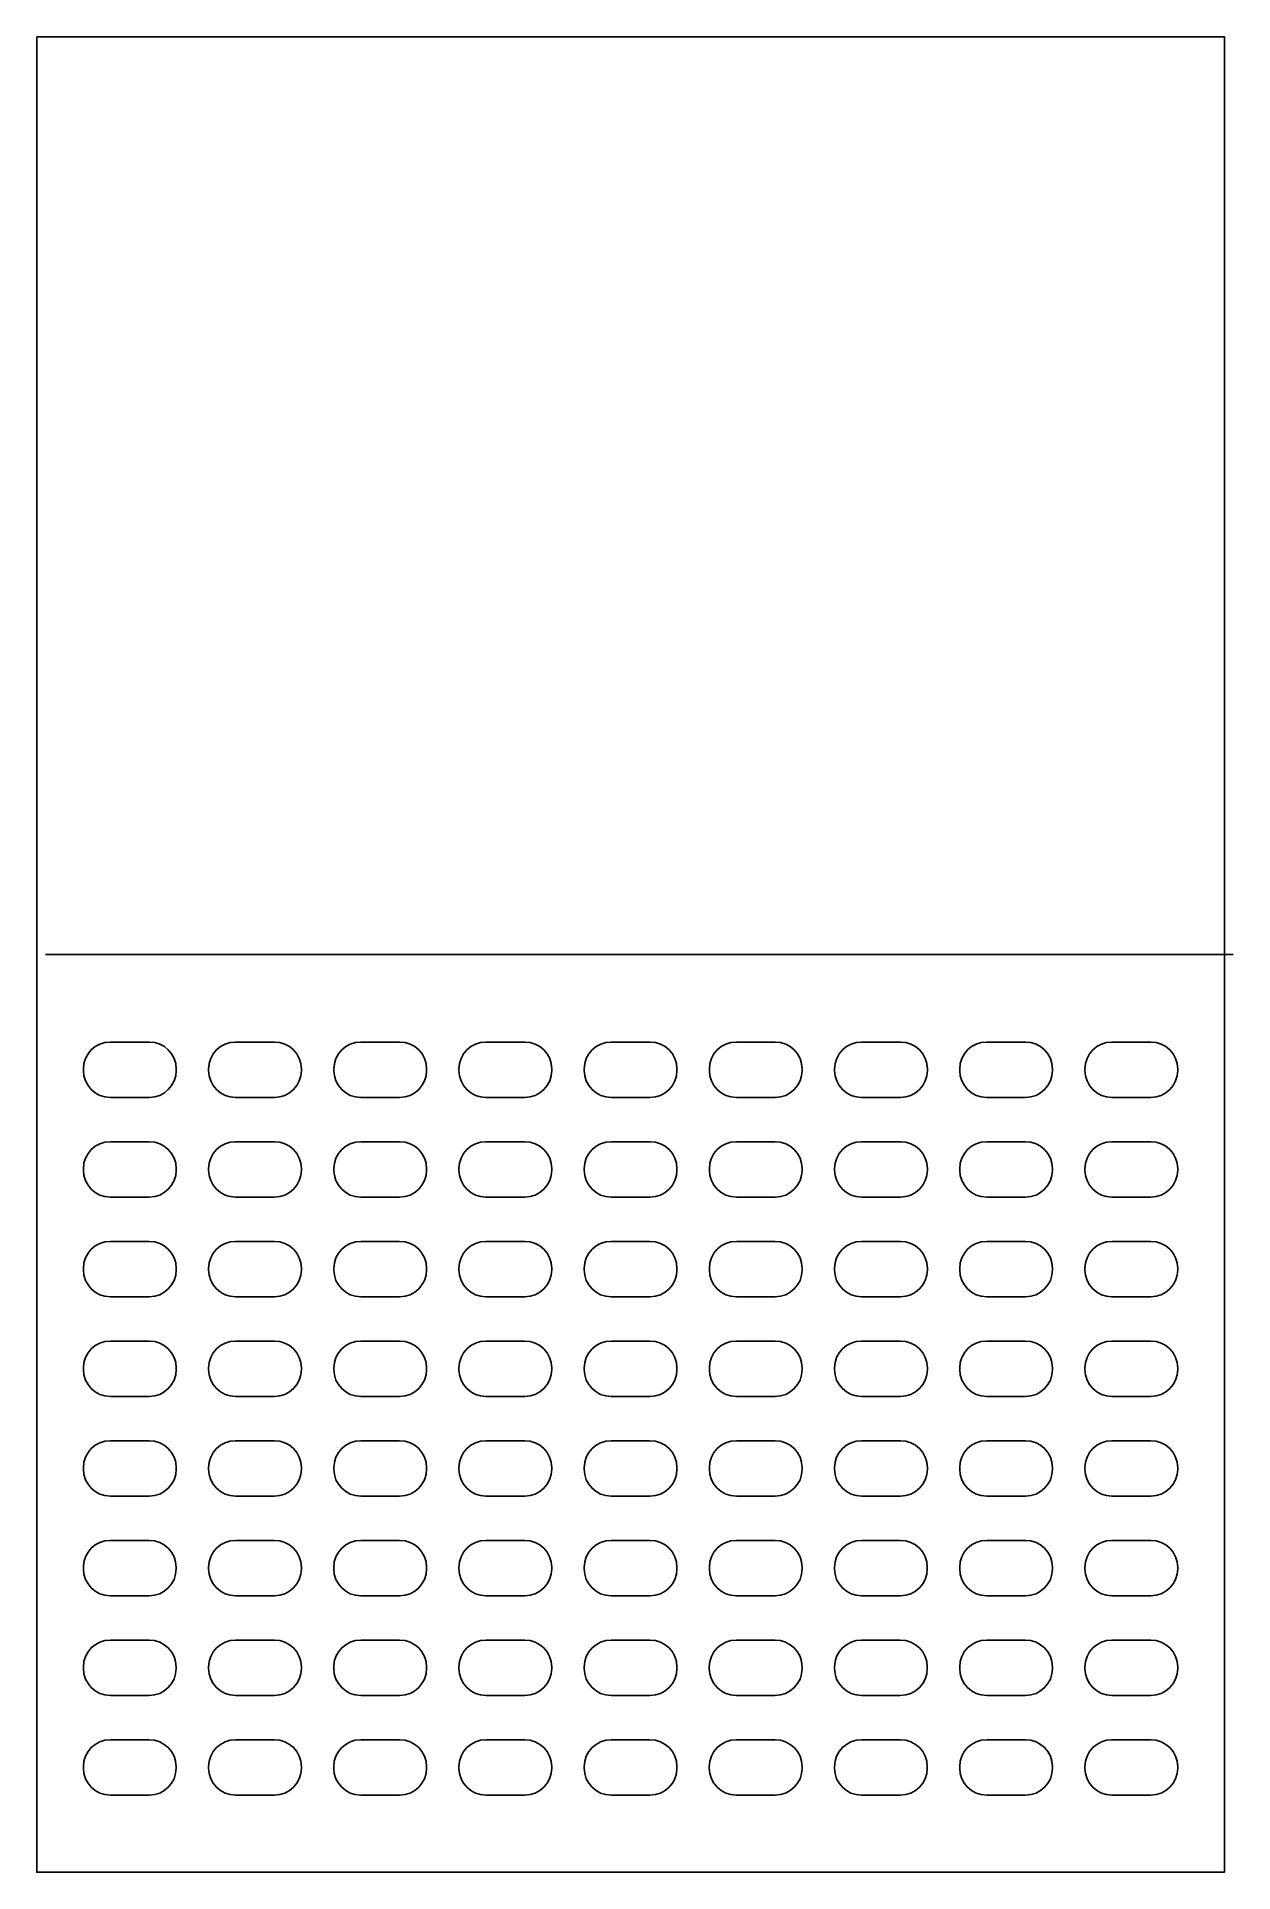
# Model space of a CAD drawing. Header units: centimetres. Extents: x -5.2 to 5.3, y -8.1 to 8.1.
import ezdxf
from ezdxf.lldxf.tags import DXFTag

# ---------------------------------------------------------------- set-up
doc = ezdxf.new("R2010")
doc.units = ezdxf.units.CM
doc.header["$MEASUREMENT"] = 0
doc.layers.add('Layer 1', color=7, linetype='Continuous')
tags = doc.linetypes.add('New Line1', pattern=[0.1, 0.1]).pattern_tags.tags
tags[4:5] = [DXFTag(74, 4), DXFTag(75, 0), DXFTag(340, '0'), DXFTag(46, 1.0), DXFTag(50, 0.0), DXFTag(44, 0.0), DXFTag(45, 0.0)]

msp = doc.modelspace()

# ---------------------------------------------------------------- linework, layer by layer
at = {"layer": 'Layer 1', "color": 242}
for points, knots in [([(-5.23875, 8.09625), (-5.23875, 8.09625), (-5.23875, -8.09625), (-5.23875, -8.09625), (-5.23875, -8.09625), (-5.23875, -8.09625), (5.23875, -8.09625), (5.23875, -8.09625), (5.23875, -8.09625), (5.23875, -8.09625), (5.23875, 8.09625), (5.23875, 8.09625), (5.23875, 8.09625), (5.23875, 8.09625), (-5.23875, 8.09625), (-5.23875, 8.09625)], [0, 0, 0, 0, 0.2, 0.2, 0.2, 0.2, 0.4, 0.4, 0.4, 0.4, 0.6, 0.6, 0.6, 0.6, 1, 1, 1, 1]), ([(-4.00791, -1.0232), (-4.00791, -1.15472), (-4.11451, -1.26133), (-4.24604, -1.26133), (-4.24604, -1.26133), (-4.24604, -1.26133), (-4.58851, -1.26132), (-4.58851, -1.26132), (-4.58851, -1.26132), (-4.72003, -1.26132), (-4.82664, -1.15472), (-4.82664, -1.02319), (-4.82664, -1.02319), (-4.82664, -1.02319), (-4.82664, -1.01023), (-4.82664, -1.01023), (-4.82664, -1.01023), (-4.82664, -0.87871), (-4.72004, -0.7721), (-4.58851, -0.7721), (-4.58851, -0.7721), (-4.58851, -0.7721), (-4.24603, -0.77211), (-4.24603, -0.77211), (-4.24603, -0.77211), (-4.11451, -0.77211), (-4.0079, -0.87871), (-4.0079, -1.01024), (-4.0079, -1.01024), (-4.0079, -1.01024), (-4.00791, -1.0232), (-4.00791, -1.0232), (-4.00791, -1.0232), (-4.00791, -1.0232), (-4.00791, -1.0232), (-4.00791, -1.0232)], [0, 0, 0, 0, 0.1, 0.1, 0.1, 0.1, 0.2, 0.2, 0.2, 0.2, 0.3, 0.3, 0.3, 0.3, 0.4, 0.4, 0.4, 0.4, 0.5, 0.5, 0.5, 0.5, 0.6, 0.6, 0.6, 0.6, 0.7, 0.7, 0.7, 0.7, 0.8, 0.8, 0.8, 0.8, 1, 1, 1, 1]), ([(-2.90356, -1.0232), (-2.90356, -1.15472), (-3.01016, -1.26133), (-3.14169, -1.26133), (-3.14169, -1.26133), (-3.14169, -1.26133), (-3.48417, -1.26132), (-3.48417, -1.26132), (-3.48417, -1.26132), (-3.61569, -1.26132), (-3.7223, -1.15472), (-3.7223, -1.02319), (-3.7223, -1.02319), (-3.7223, -1.02319), (-3.7223, -1.01023), (-3.7223, -1.01023), (-3.7223, -1.01023), (-3.7223, -0.87871), (-3.6157, -0.7721), (-3.48417, -0.7721), (-3.48417, -0.7721), (-3.48417, -0.7721), (-3.14172, -0.77211), (-3.14172, -0.77211), (-3.14172, -0.77211), (-3.0102, -0.77211), (-2.90359, -0.87871), (-2.90359, -1.01024), (-2.90359, -1.01024), (-2.90359, -1.01024), (-2.90356, -1.0232), (-2.90356, -1.0232), (-2.90356, -1.0232), (-2.90356, -1.0232), (-2.90356, -1.0232), (-2.90356, -1.0232)], [0, 0, 0, 0, 0.1, 0.1, 0.1, 0.1, 0.2, 0.2, 0.2, 0.2, 0.3, 0.3, 0.3, 0.3, 0.4, 0.4, 0.4, 0.4, 0.5, 0.5, 0.5, 0.5, 0.6, 0.6, 0.6, 0.6, 0.7, 0.7, 0.7, 0.7, 0.8, 0.8, 0.8, 0.8, 1, 1, 1, 1]), ([(-1.79922, -1.0232), (-1.79922, -1.15472), (-1.90582, -1.26133), (-2.03735, -1.26133), (-2.03735, -1.26133), (-2.03735, -1.26133), (-2.37979, -1.26132), (-2.37979, -1.26132), (-2.37979, -1.26132), (-2.51131, -1.26132), (-2.61792, -1.15472), (-2.61792, -1.02319), (-2.61792, -1.02319), (-2.61792, -1.02319), (-2.61792, -1.01023), (-2.61792, -1.01023), (-2.61792, -1.01023), (-2.61792, -0.87871), (-2.51132, -0.7721), (-2.37979, -0.7721), (-2.37979, -0.7721), (-2.37979, -0.7721), (-2.03734, -0.77211), (-2.03734, -0.77211), (-2.03734, -0.77211), (-1.90582, -0.77211), (-1.79921, -0.87871), (-1.79921, -1.01024), (-1.79921, -1.01024), (-1.79921, -1.01024), (-1.79922, -1.0232), (-1.79922, -1.0232)], [0, 0, 0, 0, 0.11111111, 0.11111111, 0.11111111, 0.11111111, 0.22222222, 0.22222222, 0.22222222, 0.22222222, 0.33333333, 0.33333333, 0.33333333, 0.33333333, 0.44444444, 0.44444444, 0.44444444, 0.44444444, 0.55555556, 0.55555556, 0.55555556, 0.55555556, 0.66666667, 0.66666667, 0.66666667, 0.66666667, 0.77777778, 0.77777778, 0.77777778, 0.77777778, 1, 1, 1, 1]), ([(-0.69488, -1.0232), (-0.69488, -1.15472), (-0.80148, -1.26133), (-0.93301, -1.26133), (-0.93301, -1.26133), (-0.93301, -1.26133), (-1.27545, -1.26132), (-1.27545, -1.26132), (-1.27545, -1.26132), (-1.40697, -1.26132), (-1.51358, -1.15472), (-1.51358, -1.02319), (-1.51358, -1.02319), (-1.51358, -1.02319), (-1.51358, -1.01023), (-1.51358, -1.01023), (-1.51358, -1.01023), (-1.51358, -0.87871), (-1.40698, -0.7721), (-1.27545, -0.7721), (-1.27545, -0.7721), (-1.27545, -0.7721), (-0.933, -0.77211), (-0.933, -0.77211), (-0.933, -0.77211), (-0.80148, -0.77211), (-0.69487, -0.87871), (-0.69487, -1.01024), (-0.69487, -1.01024), (-0.69487, -1.01024), (-0.69488, -1.0232), (-0.69488, -1.0232)], [0, 0, 0, 0, 0.11111111, 0.11111111, 0.11111111, 0.11111111, 0.22222222, 0.22222222, 0.22222222, 0.22222222, 0.33333333, 0.33333333, 0.33333333, 0.33333333, 0.44444444, 0.44444444, 0.44444444, 0.44444444, 0.55555556, 0.55555556, 0.55555556, 0.55555556, 0.66666667, 0.66666667, 0.66666667, 0.66666667, 0.77777778, 0.77777778, 0.77777778, 0.77777778, 1, 1, 1, 1]), ([(0.4095, -1.0232), (0.4095, -1.15472), (0.30295, -1.26133), (0.17137, -1.26133), (0.17137, -1.26133), (0.17137, -1.26133), (-0.17103, -1.26132), (-0.17103, -1.26132), (-0.17103, -1.26132), (-0.30255, -1.26132), (-0.40916, -1.15472), (-0.40916, -1.02319), (-0.40916, -1.02319), (-0.40916, -1.02319), (-0.40916, -1.01023), (-0.40916, -1.01023), (-0.40916, -1.01023), (-0.40916, -0.87871), (-0.30256, -0.7721), (-0.17103, -0.7721), (-0.17103, -0.7721), (-0.17103, -0.7721), (0.17137, -0.77211), (0.17137, -0.77211), (0.17137, -0.77211), (0.30295, -0.77211), (0.4095, -0.87871), (0.4095, -1.01024), (0.4095, -1.01024), (0.4095, -1.01024), (0.4095, -1.0232), (0.4095, -1.0232)], [0, 0, 0, 0, 0.11111111, 0.11111111, 0.11111111, 0.11111111, 0.22222222, 0.22222222, 0.22222222, 0.22222222, 0.33333333, 0.33333333, 0.33333333, 0.33333333, 0.44444444, 0.44444444, 0.44444444, 0.44444444, 0.55555556, 0.55555556, 0.55555556, 0.55555556, 0.66666667, 0.66666667, 0.66666667, 0.66666667, 0.77777778, 0.77777778, 0.77777778, 0.77777778, 1, 1, 1, 1]), ([(1.51384, -1.0232), (1.51384, -1.15472), (1.40727, -1.26133), (1.27571, -1.26133), (1.27571, -1.26133), (1.27571, -1.26133), (0.93329, -1.26132), (0.93329, -1.26132), (0.93329, -1.26132), (0.80177, -1.26132), (0.69516, -1.15472), (0.69516, -1.02319), (0.69516, -1.02319), (0.69516, -1.02319), (0.69516, -1.01023), (0.69516, -1.01023), (0.69516, -1.01023), (0.69516, -0.87871), (0.80176, -0.7721), (0.93329, -0.7721), (0.93329, -0.7721), (0.93329, -0.7721), (1.27572, -0.77211), (1.27572, -0.77211), (1.27572, -0.77211), (1.40727, -0.77211), (1.51385, -0.87871), (1.51385, -1.01024), (1.51385, -1.01024), (1.51385, -1.01024), (1.51384, -1.0232), (1.51384, -1.0232)], [0, 0, 0, 0, 0.11111111, 0.11111111, 0.11111111, 0.11111111, 0.22222222, 0.22222222, 0.22222222, 0.22222222, 0.33333333, 0.33333333, 0.33333333, 0.33333333, 0.44444444, 0.44444444, 0.44444444, 0.44444444, 0.55555556, 0.55555556, 0.55555556, 0.55555556, 0.66666667, 0.66666667, 0.66666667, 0.66666667, 0.77777778, 0.77777778, 0.77777778, 0.77777778, 1, 1, 1, 1]), ([(2.61818, -1.0232), (2.61818, -1.15472), (2.51158, -1.26133), (2.38005, -1.26133), (2.38005, -1.26133), (2.38005, -1.26133), (2.03761, -1.26132), (2.03761, -1.26132), (2.03761, -1.26132), (1.90609, -1.26132), (1.79948, -1.15472), (1.79948, -1.02319), (1.79948, -1.02319), (1.79948, -1.02319), (1.79948, -1.01023), (1.79948, -1.01023), (1.79948, -1.01023), (1.79948, -0.87871), (1.90608, -0.7721), (2.03761, -0.7721), (2.03761, -0.7721), (2.03761, -0.7721), (2.38006, -0.77211), (2.38006, -0.77211), (2.38006, -0.77211), (2.51158, -0.77211), (2.61819, -0.87871), (2.61819, -1.01024), (2.61819, -1.01024), (2.61819, -1.01024), (2.61818, -1.0232), (2.61818, -1.0232)], [0, 0, 0, 0, 0.11111111, 0.11111111, 0.11111111, 0.11111111, 0.22222222, 0.22222222, 0.22222222, 0.22222222, 0.33333333, 0.33333333, 0.33333333, 0.33333333, 0.44444444, 0.44444444, 0.44444444, 0.44444444, 0.55555556, 0.55555556, 0.55555556, 0.55555556, 0.66666667, 0.66666667, 0.66666667, 0.66666667, 0.77777778, 0.77777778, 0.77777778, 0.77777778, 1, 1, 1, 1]), ([(3.72253, -1.0232), (3.72253, -1.15472), (3.61593, -1.26133), (3.4844, -1.26133), (3.4844, -1.26133), (3.4844, -1.26133), (3.14195, -1.26132), (3.14195, -1.26132), (3.14195, -1.26132), (3.01043, -1.26132), (2.90382, -1.15472), (2.90382, -1.02319), (2.90382, -1.02319), (2.90382, -1.02319), (2.90382, -1.01023), (2.90382, -1.01023), (2.90382, -1.01023), (2.90382, -0.87871), (3.01042, -0.7721), (3.14195, -0.7721), (3.14195, -0.7721), (3.14195, -0.7721), (3.4844, -0.77211), (3.4844, -0.77211), (3.4844, -0.77211), (3.61592, -0.77211), (3.72253, -0.87871), (3.72253, -1.01024), (3.72253, -1.01024), (3.72253, -1.01024), (3.72253, -1.0232), (3.72253, -1.0232)], [0, 0, 0, 0, 0.11111111, 0.11111111, 0.11111111, 0.11111111, 0.22222222, 0.22222222, 0.22222222, 0.22222222, 0.33333333, 0.33333333, 0.33333333, 0.33333333, 0.44444444, 0.44444444, 0.44444444, 0.44444444, 0.55555556, 0.55555556, 0.55555556, 0.55555556, 0.66666667, 0.66666667, 0.66666667, 0.66666667, 0.77777778, 0.77777778, 0.77777778, 0.77777778, 1, 1, 1, 1]), ([(4.8269, -1.0232), (4.8269, -1.15472), (4.72035, -1.26133), (4.58877, -1.26133), (4.58877, -1.26133), (4.58877, -1.26133), (4.2463, -1.26132), (4.2463, -1.26132), (4.2463, -1.26132), (4.11472, -1.26132), (4.00817, -1.15472), (4.00817, -1.02319), (4.00817, -1.02319), (4.00817, -1.02319), (4.00817, -1.01023), (4.00817, -1.01023), (4.00817, -1.01023), (4.00817, -0.87871), (4.11472, -0.7721), (4.2463, -0.7721), (4.2463, -0.7721), (4.2463, -0.7721), (4.5887, -0.77211), (4.5887, -0.77211), (4.5887, -0.77211), (4.72028, -0.77211), (4.82683, -0.87871), (4.82683, -1.01024), (4.82683, -1.01024), (4.82683, -1.01024), (4.8269, -1.0232), (4.8269, -1.0232), (4.8269, -1.0232), (4.8269, -1.0232), (4.8269, -1.0232), (4.8269, -1.0232)], [0, 0, 0, 0, 0.1, 0.1, 0.1, 0.1, 0.2, 0.2, 0.2, 0.2, 0.3, 0.3, 0.3, 0.3, 0.4, 0.4, 0.4, 0.4, 0.5, 0.5, 0.5, 0.5, 0.6, 0.6, 0.6, 0.6, 0.7, 0.7, 0.7, 0.7, 0.8, 0.8, 0.8, 0.8, 1, 1, 1, 1]), ([(-4.00796, -1.90241), (-4.00796, -2.03396), (-4.11456, -2.14056), (-4.24609, -2.14056), (-4.24609, -2.14056), (-4.24609, -2.14056), (-4.58854, -2.14056), (-4.58854, -2.14056), (-4.58854, -2.14056), (-4.72006, -2.14056), (-4.82667, -2.03396), (-4.82667, -1.90241), (-4.82667, -1.90241), (-4.82667, -1.90241), (-4.82667, -1.88947), (-4.82667, -1.88947), (-4.82667, -1.88947), (-4.82667, -1.75792), (-4.72007, -1.65134), (-4.58854, -1.65134), (-4.58854, -1.65134), (-4.58854, -1.65134), (-4.24609, -1.65134), (-4.24609, -1.65134), (-4.24609, -1.65134), (-4.11457, -1.65134), (-4.00796, -1.75791), (-4.00796, -1.88947), (-4.00796, -1.88947), (-4.00796, -1.88947), (-4.00796, -1.90241), (-4.00796, -1.90241)], [0, 0, 0, 0, 0.11111111, 0.11111111, 0.11111111, 0.11111111, 0.22222222, 0.22222222, 0.22222222, 0.22222222, 0.33333333, 0.33333333, 0.33333333, 0.33333333, 0.44444444, 0.44444444, 0.44444444, 0.44444444, 0.55555556, 0.55555556, 0.55555556, 0.55555556, 0.66666667, 0.66666667, 0.66666667, 0.66666667, 0.77777778, 0.77777778, 0.77777778, 0.77777778, 1, 1, 1, 1]), ([(-2.90362, -1.90241), (-2.90362, -2.03396), (-3.01022, -2.14056), (-3.14175, -2.14056), (-3.14175, -2.14056), (-3.14175, -2.14056), (-3.48419, -2.14056), (-3.48419, -2.14056), (-3.48419, -2.14056), (-3.61571, -2.14056), (-3.72232, -2.03396), (-3.72232, -1.90241), (-3.72232, -1.90241), (-3.72232, -1.90241), (-3.72232, -1.88947), (-3.72232, -1.88947), (-3.72232, -1.88947), (-3.72232, -1.75792), (-3.61572, -1.65134), (-3.48419, -1.65134), (-3.48419, -1.65134), (-3.48419, -1.65134), (-3.14174, -1.65134), (-3.14174, -1.65134), (-3.14174, -1.65134), (-3.01022, -1.65134), (-2.90361, -1.75791), (-2.90361, -1.88947), (-2.90361, -1.88947), (-2.90361, -1.88947), (-2.90362, -1.90241), (-2.90362, -1.90241)], [0, 0, 0, 0, 0.11111111, 0.11111111, 0.11111111, 0.11111111, 0.22222222, 0.22222222, 0.22222222, 0.22222222, 0.33333333, 0.33333333, 0.33333333, 0.33333333, 0.44444444, 0.44444444, 0.44444444, 0.44444444, 0.55555556, 0.55555556, 0.55555556, 0.55555556, 0.66666667, 0.66666667, 0.66666667, 0.66666667, 0.77777778, 0.77777778, 0.77777778, 0.77777778, 1, 1, 1, 1]), ([(-1.79925, -1.90241), (-1.79925, -2.03396), (-1.90585, -2.14056), (-2.03738, -2.14056), (-2.03738, -2.14056), (-2.03738, -2.14056), (-2.37982, -2.14056), (-2.37982, -2.14056), (-2.37982, -2.14056), (-2.51134, -2.14056), (-2.61795, -2.03396), (-2.61795, -1.90241), (-2.61795, -1.90241), (-2.61795, -1.90241), (-2.61795, -1.88947), (-2.61795, -1.88947), (-2.61795, -1.88947), (-2.61795, -1.75792), (-2.51135, -1.65134), (-2.37982, -1.65134), (-2.37982, -1.65134), (-2.37982, -1.65134), (-2.03737, -1.65134), (-2.03737, -1.65134), (-2.03737, -1.65134), (-1.90585, -1.65134), (-1.79924, -1.75791), (-1.79924, -1.88947), (-1.79924, -1.88947), (-1.79924, -1.88947), (-1.79925, -1.90241), (-1.79925, -1.90241)], [0, 0, 0, 0, 0.11111111, 0.11111111, 0.11111111, 0.11111111, 0.22222222, 0.22222222, 0.22222222, 0.22222222, 0.33333333, 0.33333333, 0.33333333, 0.33333333, 0.44444444, 0.44444444, 0.44444444, 0.44444444, 0.55555556, 0.55555556, 0.55555556, 0.55555556, 0.66666667, 0.66666667, 0.66666667, 0.66666667, 0.77777778, 0.77777778, 0.77777778, 0.77777778, 1, 1, 1, 1]), ([(-0.6949, -1.90241), (-0.6949, -2.03396), (-0.8015, -2.14056), (-0.93303, -2.14056), (-0.93303, -2.14056), (-0.93303, -2.14056), (-1.27548, -2.14056), (-1.27548, -2.14056), (-1.27548, -2.14056), (-1.407, -2.14056), (-1.51361, -2.03396), (-1.51361, -1.90241), (-1.51361, -1.90241), (-1.51361, -1.90241), (-1.51361, -1.88947), (-1.51361, -1.88947), (-1.51361, -1.88947), (-1.51361, -1.75792), (-1.40701, -1.65134), (-1.27548, -1.65134), (-1.27548, -1.65134), (-1.27548, -1.65134), (-0.93303, -1.65134), (-0.93303, -1.65134), (-0.93303, -1.65134), (-0.80151, -1.65134), (-0.6949, -1.75791), (-0.6949, -1.88947), (-0.6949, -1.88947), (-0.6949, -1.88947), (-0.6949, -1.90241), (-0.6949, -1.90241)], [0, 0, 0, 0, 0.11111111, 0.11111111, 0.11111111, 0.11111111, 0.22222222, 0.22222222, 0.22222222, 0.22222222, 0.33333333, 0.33333333, 0.33333333, 0.33333333, 0.44444444, 0.44444444, 0.44444444, 0.44444444, 0.55555556, 0.55555556, 0.55555556, 0.55555556, 0.66666667, 0.66666667, 0.66666667, 0.66666667, 0.77777778, 0.77777778, 0.77777778, 0.77777778, 1, 1, 1, 1]), ([(0.4095, -1.90241), (0.4095, -2.03396), (0.30293, -2.14056), (0.17137, -2.14056), (0.17137, -2.14056), (0.17137, -2.14056), (-0.17108, -2.14056), (-0.17108, -2.14056), (-0.17108, -2.14056), (-0.3026, -2.14056), (-0.40921, -2.03396), (-0.40921, -1.90241), (-0.40921, -1.90241), (-0.40921, -1.90241), (-0.40921, -1.88947), (-0.40921, -1.88947), (-0.40921, -1.88947), (-0.40921, -1.75792), (-0.30261, -1.65134), (-0.17108, -1.65134), (-0.17108, -1.65134), (-0.17108, -1.65134), (0.17137, -1.65134), (0.17137, -1.65134), (0.17137, -1.65134), (0.30292, -1.65134), (0.4095, -1.75791), (0.4095, -1.88947), (0.4095, -1.88947), (0.4095, -1.88947), (0.4095, -1.90241), (0.4095, -1.90241)], [0, 0, 0, 0, 0.11111111, 0.11111111, 0.11111111, 0.11111111, 0.22222222, 0.22222222, 0.22222222, 0.22222222, 0.33333333, 0.33333333, 0.33333333, 0.33333333, 0.44444444, 0.44444444, 0.44444444, 0.44444444, 0.55555556, 0.55555556, 0.55555556, 0.55555556, 0.66666667, 0.66666667, 0.66666667, 0.66666667, 0.77777778, 0.77777778, 0.77777778, 0.77777778, 1, 1, 1, 1]), ([(1.51379, -1.90241), (1.51379, -2.03396), (1.40722, -2.14056), (1.27566, -2.14056), (1.27566, -2.14056), (1.27566, -2.14056), (0.93324, -2.14056), (0.93324, -2.14056), (0.93324, -2.14056), (0.80169, -2.14056), (0.69511, -2.03396), (0.69511, -1.90241), (0.69511, -1.90241), (0.69511, -1.90241), (0.69511, -1.88947), (0.69511, -1.88947), (0.69511, -1.88947), (0.69511, -1.75792), (0.80168, -1.65134), (0.93324, -1.65134), (0.93324, -1.65134), (0.93324, -1.65134), (1.27566, -1.65134), (1.27566, -1.65134), (1.27566, -1.65134), (1.40721, -1.65134), (1.51379, -1.75791), (1.51379, -1.88947), (1.51379, -1.88947), (1.51379, -1.88947), (1.51379, -1.90241), (1.51379, -1.90241)], [0, 0, 0, 0, 0.11111111, 0.11111111, 0.11111111, 0.11111111, 0.22222222, 0.22222222, 0.22222222, 0.22222222, 0.33333333, 0.33333333, 0.33333333, 0.33333333, 0.44444444, 0.44444444, 0.44444444, 0.44444444, 0.55555556, 0.55555556, 0.55555556, 0.55555556, 0.66666667, 0.66666667, 0.66666667, 0.66666667, 0.77777778, 0.77777778, 0.77777778, 0.77777778, 1, 1, 1, 1]), ([(2.61816, -1.90241), (2.61816, -2.03396), (2.51156, -2.14056), (2.38003, -2.14056), (2.38003, -2.14056), (2.38003, -2.14056), (2.03761, -2.14056), (2.03761, -2.14056), (2.03761, -2.14056), (1.90606, -2.14056), (1.79948, -2.03396), (1.79948, -1.90241), (1.79948, -1.90241), (1.79948, -1.90241), (1.79948, -1.88947), (1.79948, -1.88947), (1.79948, -1.88947), (1.79948, -1.75792), (1.90605, -1.65134), (2.03761, -1.65134), (2.03761, -1.65134), (2.03761, -1.65134), (2.38003, -1.65134), (2.38003, -1.65134), (2.38003, -1.65134), (2.51155, -1.65134), (2.61816, -1.75791), (2.61816, -1.88947), (2.61816, -1.88947), (2.61816, -1.88947), (2.61816, -1.90241), (2.61816, -1.90241)], [0, 0, 0, 0, 0.11111111, 0.11111111, 0.11111111, 0.11111111, 0.22222222, 0.22222222, 0.22222222, 0.22222222, 0.33333333, 0.33333333, 0.33333333, 0.33333333, 0.44444444, 0.44444444, 0.44444444, 0.44444444, 0.55555556, 0.55555556, 0.55555556, 0.55555556, 0.66666667, 0.66666667, 0.66666667, 0.66666667, 0.77777778, 0.77777778, 0.77777778, 0.77777778, 1, 1, 1, 1]), ([(3.72248, -1.90241), (3.72248, -2.03396), (3.61588, -2.14056), (3.48435, -2.14056), (3.48435, -2.14056), (3.48435, -2.14056), (3.1419, -2.14056), (3.1419, -2.14056), (3.1419, -2.14056), (3.01038, -2.14056), (2.90377, -2.03396), (2.90377, -1.90241), (2.90377, -1.90241), (2.90377, -1.90241), (2.90377, -1.88947), (2.90377, -1.88947), (2.90377, -1.88947), (2.90377, -1.75792), (3.01037, -1.65134), (3.1419, -1.65134), (3.1419, -1.65134), (3.1419, -1.65134), (3.48435, -1.65134), (3.48435, -1.65134), (3.48435, -1.65134), (3.61587, -1.65134), (3.72248, -1.75791), (3.72248, -1.88947), (3.72248, -1.88947), (3.72248, -1.88947), (3.72248, -1.90241), (3.72248, -1.90241)], [0, 0, 0, 0, 0.11111111, 0.11111111, 0.11111111, 0.11111111, 0.22222222, 0.22222222, 0.22222222, 0.22222222, 0.33333333, 0.33333333, 0.33333333, 0.33333333, 0.44444444, 0.44444444, 0.44444444, 0.44444444, 0.55555556, 0.55555556, 0.55555556, 0.55555556, 0.66666667, 0.66666667, 0.66666667, 0.66666667, 0.77777778, 0.77777778, 0.77777778, 0.77777778, 1, 1, 1, 1]), ([(4.82687, -1.90241), (4.82687, -2.03396), (4.72032, -2.14056), (4.58874, -2.14056), (4.58874, -2.14056), (4.58874, -2.14056), (4.2463, -2.14056), (4.2463, -2.14056), (4.2463, -2.14056), (4.11472, -2.14056), (4.00817, -2.03396), (4.00817, -1.90241), (4.00817, -1.90241), (4.00817, -1.90241), (4.00817, -1.88947), (4.00817, -1.88947), (4.00817, -1.88947), (4.00817, -1.75792), (4.11472, -1.65134), (4.2463, -1.65134), (4.2463, -1.65134), (4.2463, -1.65134), (4.5887, -1.65134), (4.5887, -1.65134), (4.5887, -1.65134), (4.72028, -1.65134), (4.82683, -1.75791), (4.82683, -1.88947), (4.82683, -1.88947), (4.82683, -1.88947), (4.82687, -1.90241), (4.82687, -1.90241), (4.82687, -1.90241), (4.82687, -1.90241), (4.82687, -1.90241), (4.82687, -1.90241)], [0, 0, 0, 0, 0.1, 0.1, 0.1, 0.1, 0.2, 0.2, 0.2, 0.2, 0.3, 0.3, 0.3, 0.3, 0.4, 0.4, 0.4, 0.4, 0.5, 0.5, 0.5, 0.5, 0.6, 0.6, 0.6, 0.6, 0.7, 0.7, 0.7, 0.7, 0.8, 0.8, 0.8, 0.8, 1, 1, 1, 1]), ([(-4.00799, -2.7817), (-4.00799, -2.91328), (-4.11459, -3.01983), (-4.24612, -3.01983), (-4.24612, -3.01983), (-4.24612, -3.01983), (-4.58859, -3.01982), (-4.58859, -3.01982), (-4.58859, -3.01982), (-4.72011, -3.01982), (-4.82672, -2.91327), (-4.82672, -2.78169), (-4.82672, -2.78169), (-4.82672, -2.78169), (-4.82672, -2.76873), (-4.82672, -2.76873), (-4.82672, -2.76873), (-4.82672, -2.63721), (-4.72012, -2.5306), (-4.58859, -2.5306), (-4.58859, -2.5306), (-4.58859, -2.5306), (-4.24614, -2.53061), (-4.24614, -2.53061), (-4.24614, -2.53061), (-4.11462, -2.53061), (-4.00801, -2.63721), (-4.00801, -2.76874), (-4.00801, -2.76874), (-4.00801, -2.76874), (-4.00799, -2.7817), (-4.00799, -2.7817), (-4.00799, -2.7817), (-4.00799, -2.7817), (-4.00799, -2.7817), (-4.00799, -2.7817)], [0, 0, 0, 0, 0.1, 0.1, 0.1, 0.1, 0.2, 0.2, 0.2, 0.2, 0.3, 0.3, 0.3, 0.3, 0.4, 0.4, 0.4, 0.4, 0.5, 0.5, 0.5, 0.5, 0.6, 0.6, 0.6, 0.6, 0.7, 0.7, 0.7, 0.7, 0.8, 0.8, 0.8, 0.8, 1, 1, 1, 1]), ([(-2.90364, -2.7817), (-2.90364, -2.91328), (-3.01024, -3.01983), (-3.14177, -3.01983), (-3.14177, -3.01983), (-3.14177, -3.01983), (-3.48424, -3.01982), (-3.48424, -3.01982), (-3.48424, -3.01982), (-3.61576, -3.01982), (-3.72237, -2.91327), (-3.72237, -2.78169), (-3.72237, -2.78169), (-3.72237, -2.78169), (-3.72237, -2.76873), (-3.72237, -2.76873), (-3.72237, -2.76873), (-3.72237, -2.63721), (-3.61577, -2.5306), (-3.48424, -2.5306), (-3.48424, -2.5306), (-3.48424, -2.5306), (-3.14179, -2.53061), (-3.14179, -2.53061), (-3.14179, -2.53061), (-3.01027, -2.53061), (-2.90366, -2.63721), (-2.90366, -2.76874), (-2.90366, -2.76874), (-2.90366, -2.76874), (-2.90364, -2.7817), (-2.90364, -2.7817), (-2.90364, -2.7817), (-2.90364, -2.7817), (-2.90364, -2.7817), (-2.90364, -2.7817)], [0, 0, 0, 0, 0.1, 0.1, 0.1, 0.1, 0.2, 0.2, 0.2, 0.2, 0.3, 0.3, 0.3, 0.3, 0.4, 0.4, 0.4, 0.4, 0.5, 0.5, 0.5, 0.5, 0.6, 0.6, 0.6, 0.6, 0.7, 0.7, 0.7, 0.7, 0.8, 0.8, 0.8, 0.8, 1, 1, 1, 1]), ([(-1.7993, -2.7817), (-1.7993, -2.91328), (-1.9059, -3.01983), (-2.03743, -3.01983), (-2.03743, -3.01983), (-2.03743, -3.01983), (-2.37987, -3.01982), (-2.37987, -3.01982), (-2.37987, -3.01982), (-2.51139, -3.01982), (-2.618, -2.91327), (-2.618, -2.78169), (-2.618, -2.78169), (-2.618, -2.78169), (-2.618, -2.76873), (-2.618, -2.76873), (-2.618, -2.76873), (-2.618, -2.63721), (-2.5114, -2.5306), (-2.37987, -2.5306), (-2.37987, -2.5306), (-2.37987, -2.5306), (-2.03742, -2.53061), (-2.03742, -2.53061), (-2.03742, -2.53061), (-1.9059, -2.53061), (-1.79929, -2.63721), (-1.79929, -2.76874), (-1.79929, -2.76874), (-1.79929, -2.76874), (-1.7993, -2.7817), (-1.7993, -2.7817)], [0, 0, 0, 0, 0.11111111, 0.11111111, 0.11111111, 0.11111111, 0.22222222, 0.22222222, 0.22222222, 0.22222222, 0.33333333, 0.33333333, 0.33333333, 0.33333333, 0.44444444, 0.44444444, 0.44444444, 0.44444444, 0.55555556, 0.55555556, 0.55555556, 0.55555556, 0.66666667, 0.66666667, 0.66666667, 0.66666667, 0.77777778, 0.77777778, 0.77777778, 0.77777778, 1, 1, 1, 1]), ([(-0.69495, -2.7817), (-0.69495, -2.91328), (-0.80155, -3.01983), (-0.93308, -3.01983), (-0.93308, -3.01983), (-0.93308, -3.01983), (-1.27553, -3.01982), (-1.27553, -3.01982), (-1.27553, -3.01982), (-1.40705, -3.01982), (-1.51366, -2.91327), (-1.51366, -2.78169), (-1.51366, -2.78169), (-1.51366, -2.78169), (-1.51366, -2.76873), (-1.51366, -2.76873), (-1.51366, -2.76873), (-1.51366, -2.63721), (-1.40706, -2.5306), (-1.27553, -2.5306), (-1.27553, -2.5306), (-1.27553, -2.5306), (-0.93308, -2.53061), (-0.93308, -2.53061), (-0.93308, -2.53061), (-0.80156, -2.53061), (-0.69495, -2.63721), (-0.69495, -2.76874), (-0.69495, -2.76874), (-0.69495, -2.76874), (-0.69495, -2.7817), (-0.69495, -2.7817)], [0, 0, 0, 0, 0.11111111, 0.11111111, 0.11111111, 0.11111111, 0.22222222, 0.22222222, 0.22222222, 0.22222222, 0.33333333, 0.33333333, 0.33333333, 0.33333333, 0.44444444, 0.44444444, 0.44444444, 0.44444444, 0.55555556, 0.55555556, 0.55555556, 0.55555556, 0.66666667, 0.66666667, 0.66666667, 0.66666667, 0.77777778, 0.77777778, 0.77777778, 0.77777778, 1, 1, 1, 1]), ([(0.40944, -2.7817), (0.40944, -2.91328), (0.30284, -3.01983), (0.17131, -3.01983), (0.17131, -3.01983), (0.17131, -3.01983), (-0.17119, -3.01982), (-0.17119, -3.01982), (-0.17119, -3.01982), (-0.30271, -3.01982), (-0.40932, -2.91327), (-0.40932, -2.78169), (-0.40932, -2.78169), (-0.40932, -2.78169), (-0.40932, -2.76873), (-0.40932, -2.76873), (-0.40932, -2.76873), (-0.40932, -2.63721), (-0.30272, -2.5306), (-0.17119, -2.5306), (-0.17119, -2.5306), (-0.17119, -2.5306), (0.17126, -2.53061), (0.17126, -2.53061), (0.17126, -2.53061), (0.30278, -2.53061), (0.40939, -2.63721), (0.40939, -2.76874), (0.40939, -2.76874), (0.40939, -2.76874), (0.40939, -2.7817), (0.40939, -2.7817), (0.40939, -2.7817), (0.40939, -2.7817), (0.40944, -2.7817), (0.40944, -2.7817)], [0, 0, 0, 0, 0.1, 0.1, 0.1, 0.1, 0.2, 0.2, 0.2, 0.2, 0.3, 0.3, 0.3, 0.3, 0.4, 0.4, 0.4, 0.4, 0.5, 0.5, 0.5, 0.5, 0.6, 0.6, 0.6, 0.6, 0.7, 0.7, 0.7, 0.7, 0.8, 0.8, 0.8, 0.8, 1, 1, 1, 1]), ([(1.51373, -2.7817), (1.51373, -2.91328), (1.40716, -3.01983), (1.2756, -3.01983), (1.2756, -3.01983), (1.2756, -3.01983), (0.93319, -3.01982), (0.93319, -3.01982), (0.93319, -3.01982), (0.80164, -3.01982), (0.69506, -2.91327), (0.69506, -2.78169), (0.69506, -2.78169), (0.69506, -2.78169), (0.69506, -2.76873), (0.69506, -2.76873), (0.69506, -2.76873), (0.69506, -2.63721), (0.80163, -2.5306), (0.93319, -2.5306), (0.93319, -2.5306), (0.93319, -2.5306), (1.27561, -2.53061), (1.27561, -2.53061), (1.27561, -2.53061), (1.40716, -2.53061), (1.51374, -2.63721), (1.51374, -2.76874), (1.51374, -2.76874), (1.51374, -2.76874), (1.51373, -2.7817), (1.51373, -2.7817)], [0, 0, 0, 0, 0.11111111, 0.11111111, 0.11111111, 0.11111111, 0.22222222, 0.22222222, 0.22222222, 0.22222222, 0.33333333, 0.33333333, 0.33333333, 0.33333333, 0.44444444, 0.44444444, 0.44444444, 0.44444444, 0.55555556, 0.55555556, 0.55555556, 0.55555556, 0.66666667, 0.66666667, 0.66666667, 0.66666667, 0.77777778, 0.77777778, 0.77777778, 0.77777778, 1, 1, 1, 1]), ([(2.61811, -2.7817), (2.61811, -2.91328), (2.51151, -3.01983), (2.37998, -3.01983), (2.37998, -3.01983), (2.37998, -3.01983), (2.03753, -3.01982), (2.03753, -3.01982), (2.03753, -3.01982), (1.90601, -3.01982), (1.7994, -2.91327), (1.7994, -2.78169), (1.7994, -2.78169), (1.7994, -2.78169), (1.7994, -2.76873), (1.7994, -2.76873), (1.7994, -2.76873), (1.7994, -2.63721), (1.906, -2.5306), (2.03753, -2.5306), (2.03753, -2.5306), (2.03753, -2.5306), (2.37998, -2.53061), (2.37998, -2.53061), (2.37998, -2.53061), (2.5115, -2.53061), (2.61811, -2.63721), (2.61811, -2.76874), (2.61811, -2.76874), (2.61811, -2.76874), (2.61811, -2.7817), (2.61811, -2.7817)], [0, 0, 0, 0, 0.11111111, 0.11111111, 0.11111111, 0.11111111, 0.22222222, 0.22222222, 0.22222222, 0.22222222, 0.33333333, 0.33333333, 0.33333333, 0.33333333, 0.44444444, 0.44444444, 0.44444444, 0.44444444, 0.55555556, 0.55555556, 0.55555556, 0.55555556, 0.66666667, 0.66666667, 0.66666667, 0.66666667, 0.77777778, 0.77777778, 0.77777778, 0.77777778, 1, 1, 1, 1]), ([(3.72242, -2.7817), (3.72242, -2.91328), (3.61582, -3.01983), (3.48429, -3.01983), (3.48429, -3.01983), (3.48429, -3.01983), (3.14185, -3.01982), (3.14185, -3.01982), (3.14185, -3.01982), (3.01033, -3.01982), (2.90372, -2.91327), (2.90372, -2.78169), (2.90372, -2.78169), (2.90372, -2.78169), (2.90372, -2.76873), (2.90372, -2.76873), (2.90372, -2.76873), (2.90372, -2.63721), (3.01032, -2.5306), (3.14185, -2.5306), (3.14185, -2.5306), (3.14185, -2.5306), (3.4843, -2.53061), (3.4843, -2.53061), (3.4843, -2.53061), (3.61582, -2.53061), (3.72243, -2.63721), (3.72243, -2.76874), (3.72243, -2.76874), (3.72243, -2.76874), (3.72242, -2.7817), (3.72242, -2.7817)], [0, 0, 0, 0, 0.11111111, 0.11111111, 0.11111111, 0.11111111, 0.22222222, 0.22222222, 0.22222222, 0.22222222, 0.33333333, 0.33333333, 0.33333333, 0.33333333, 0.44444444, 0.44444444, 0.44444444, 0.44444444, 0.55555556, 0.55555556, 0.55555556, 0.55555556, 0.66666667, 0.66666667, 0.66666667, 0.66666667, 0.77777778, 0.77777778, 0.77777778, 0.77777778, 1, 1, 1, 1]), ([(4.82682, -2.7817), (4.82682, -2.91328), (4.72027, -3.01983), (4.58869, -3.01983), (4.58869, -3.01983), (4.58869, -3.01983), (4.2463, -3.01982), (4.2463, -3.01982), (4.2463, -3.01982), (4.11472, -3.01982), (4.00817, -2.91327), (4.00817, -2.78169), (4.00817, -2.78169), (4.00817, -2.78169), (4.00817, -2.76873), (4.00817, -2.76873), (4.00817, -2.76873), (4.00817, -2.63721), (4.11472, -2.5306), (4.2463, -2.5306), (4.2463, -2.5306), (4.2463, -2.5306), (4.5887, -2.53061), (4.5887, -2.53061), (4.5887, -2.53061), (4.72028, -2.53061), (4.82683, -2.63721), (4.82683, -2.76874), (4.82683, -2.76874), (4.82683, -2.76874), (4.82682, -2.7817), (4.82682, -2.7817)], [0, 0, 0, 0, 0.11111111, 0.11111111, 0.11111111, 0.11111111, 0.22222222, 0.22222222, 0.22222222, 0.22222222, 0.33333333, 0.33333333, 0.33333333, 0.33333333, 0.44444444, 0.44444444, 0.44444444, 0.44444444, 0.55555556, 0.55555556, 0.55555556, 0.55555556, 0.66666667, 0.66666667, 0.66666667, 0.66666667, 0.77777778, 0.77777778, 0.77777778, 0.77777778, 1, 1, 1, 1]), ([(-4.00804, -3.66093), (-4.00804, -3.79245), (-4.11464, -3.89906), (-4.24617, -3.89906), (-4.24617, -3.89906), (-4.24617, -3.89906), (-4.58862, -3.89906), (-4.58862, -3.89906), (-4.58862, -3.89906), (-4.72014, -3.89906), (-4.82675, -3.79246), (-4.82675, -3.66093), (-4.82675, -3.66093), (-4.82675, -3.66093), (-4.82675, -3.64797), (-4.82675, -3.64797), (-4.82675, -3.64797), (-4.82675, -3.51645), (-4.72015, -3.40984), (-4.58862, -3.40984), (-4.58862, -3.40984), (-4.58862, -3.40984), (-4.24617, -3.40984), (-4.24617, -3.40984), (-4.24617, -3.40984), (-4.11465, -3.40984), (-4.00804, -3.51644), (-4.00804, -3.64797), (-4.00804, -3.64797), (-4.00804, -3.64797), (-4.00804, -3.66093), (-4.00804, -3.66093)], [0, 0, 0, 0, 0.11111111, 0.11111111, 0.11111111, 0.11111111, 0.22222222, 0.22222222, 0.22222222, 0.22222222, 0.33333333, 0.33333333, 0.33333333, 0.33333333, 0.44444444, 0.44444444, 0.44444444, 0.44444444, 0.55555556, 0.55555556, 0.55555556, 0.55555556, 0.66666667, 0.66666667, 0.66666667, 0.66666667, 0.77777778, 0.77777778, 0.77777778, 0.77777778, 1, 1, 1, 1]), ([(-2.9037, -3.66093), (-2.9037, -3.79245), (-3.0103, -3.89906), (-3.14183, -3.89906), (-3.14183, -3.89906), (-3.14183, -3.89906), (-3.48427, -3.89906), (-3.48427, -3.89906), (-3.48427, -3.89906), (-3.61579, -3.89906), (-3.7224, -3.79246), (-3.7224, -3.66093), (-3.7224, -3.66093), (-3.7224, -3.66093), (-3.7224, -3.64797), (-3.7224, -3.64797), (-3.7224, -3.64797), (-3.7224, -3.51645), (-3.6158, -3.40984), (-3.48427, -3.40984), (-3.48427, -3.40984), (-3.48427, -3.40984), (-3.14182, -3.40984), (-3.14182, -3.40984), (-3.14182, -3.40984), (-3.0103, -3.40984), (-2.90369, -3.51644), (-2.90369, -3.64797), (-2.90369, -3.64797), (-2.90369, -3.64797), (-2.9037, -3.66093), (-2.9037, -3.66093)], [0, 0, 0, 0, 0.11111111, 0.11111111, 0.11111111, 0.11111111, 0.22222222, 0.22222222, 0.22222222, 0.22222222, 0.33333333, 0.33333333, 0.33333333, 0.33333333, 0.44444444, 0.44444444, 0.44444444, 0.44444444, 0.55555556, 0.55555556, 0.55555556, 0.55555556, 0.66666667, 0.66666667, 0.66666667, 0.66666667, 0.77777778, 0.77777778, 0.77777778, 0.77777778, 1, 1, 1, 1]), ([(-1.79933, -3.66093), (-1.79933, -3.79245), (-1.90593, -3.89906), (-2.03746, -3.89906), (-2.03746, -3.89906), (-2.03746, -3.89906), (-2.37993, -3.89906), (-2.37993, -3.89906), (-2.37993, -3.89906), (-2.51145, -3.89906), (-2.61806, -3.79246), (-2.61806, -3.66093), (-2.61806, -3.66093), (-2.61806, -3.66093), (-2.61806, -3.64797), (-2.61806, -3.64797), (-2.61806, -3.64797), (-2.61806, -3.51645), (-2.51146, -3.40984), (-2.37993, -3.40984), (-2.37993, -3.40984), (-2.37993, -3.40984), (-2.03748, -3.40984), (-2.03748, -3.40984), (-2.03748, -3.40984), (-1.90596, -3.40984), (-1.79935, -3.51644), (-1.79935, -3.64797), (-1.79935, -3.64797), (-1.79935, -3.64797), (-1.79933, -3.66093), (-1.79933, -3.66093), (-1.79933, -3.66093), (-1.79933, -3.66093), (-1.79933, -3.66093), (-1.79933, -3.66093)], [0, 0, 0, 0, 0.1, 0.1, 0.1, 0.1, 0.2, 0.2, 0.2, 0.2, 0.3, 0.3, 0.3, 0.3, 0.4, 0.4, 0.4, 0.4, 0.5, 0.5, 0.5, 0.5, 0.6, 0.6, 0.6, 0.6, 0.7, 0.7, 0.7, 0.7, 0.8, 0.8, 0.8, 0.8, 1, 1, 1, 1]), ([(-0.69498, -3.66093), (-0.69498, -3.79245), (-0.80158, -3.89906), (-0.93311, -3.89906), (-0.93311, -3.89906), (-0.93311, -3.89906), (-1.27556, -3.89906), (-1.27556, -3.89906), (-1.27556, -3.89906), (-1.40708, -3.89906), (-1.51369, -3.79246), (-1.51369, -3.66093), (-1.51369, -3.66093), (-1.51369, -3.66093), (-1.51369, -3.64797), (-1.51369, -3.64797), (-1.51369, -3.64797), (-1.51369, -3.51645), (-1.40709, -3.40984), (-1.27556, -3.40984), (-1.27556, -3.40984), (-1.27556, -3.40984), (-0.93311, -3.40984), (-0.93311, -3.40984), (-0.93311, -3.40984), (-0.80159, -3.40984), (-0.69498, -3.51644), (-0.69498, -3.64797), (-0.69498, -3.64797), (-0.69498, -3.64797), (-0.69498, -3.66093), (-0.69498, -3.66093), (-0.69498, -3.66093), (-0.69498, -3.66093), (-0.69498, -3.66093), (-0.69498, -3.66093)], [0, 0, 0, 0, 0.1, 0.1, 0.1, 0.1, 0.2, 0.2, 0.2, 0.2, 0.3, 0.3, 0.3, 0.3, 0.4, 0.4, 0.4, 0.4, 0.5, 0.5, 0.5, 0.5, 0.6, 0.6, 0.6, 0.6, 0.7, 0.7, 0.7, 0.7, 0.8, 0.8, 0.8, 0.8, 1, 1, 1, 1]), ([(0.40939, -3.66093), (0.40939, -3.79245), (0.30279, -3.89906), (0.17126, -3.89906), (0.17126, -3.89906), (0.17126, -3.89906), (-0.17121, -3.89906), (-0.17121, -3.89906), (-0.17121, -3.89906), (-0.30273, -3.89906), (-0.40934, -3.79246), (-0.40934, -3.66093), (-0.40934, -3.66093), (-0.40934, -3.66093), (-0.40934, -3.64797), (-0.40934, -3.64797), (-0.40934, -3.64797), (-0.40934, -3.51645), (-0.30274, -3.40984), (-0.17121, -3.40984), (-0.17121, -3.40984), (-0.17121, -3.40984), (0.17126, -3.40984), (0.17126, -3.40984), (0.17126, -3.40984), (0.30278, -3.40984), (0.40939, -3.51644), (0.40939, -3.64797), (0.40939, -3.64797), (0.40939, -3.64797), (0.40939, -3.66093), (0.40939, -3.66093)], [0, 0, 0, 0, 0.11111111, 0.11111111, 0.11111111, 0.11111111, 0.22222222, 0.22222222, 0.22222222, 0.22222222, 0.33333333, 0.33333333, 0.33333333, 0.33333333, 0.44444444, 0.44444444, 0.44444444, 0.44444444, 0.55555556, 0.55555556, 0.55555556, 0.55555556, 0.66666667, 0.66666667, 0.66666667, 0.66666667, 0.77777778, 0.77777778, 0.77777778, 0.77777778, 1, 1, 1, 1]), ([(1.51368, -3.66093), (1.51368, -3.79245), (1.40711, -3.89906), (1.27555, -3.89906), (1.27555, -3.89906), (1.27555, -3.89906), (0.93313, -3.89906), (0.93313, -3.89906), (0.93313, -3.89906), (0.80158, -3.89906), (0.695, -3.79246), (0.695, -3.66093), (0.695, -3.66093), (0.695, -3.66093), (0.695, -3.64797), (0.695, -3.64797), (0.695, -3.64797), (0.695, -3.51645), (0.80157, -3.40984), (0.93313, -3.40984), (0.93313, -3.40984), (0.93313, -3.40984), (1.27556, -3.40984), (1.27556, -3.40984), (1.27556, -3.40984), (1.40711, -3.40984), (1.51369, -3.51644), (1.51369, -3.64797), (1.51369, -3.64797), (1.51369, -3.64797), (1.51368, -3.66093), (1.51368, -3.66093)], [0, 0, 0, 0, 0.11111111, 0.11111111, 0.11111111, 0.11111111, 0.22222222, 0.22222222, 0.22222222, 0.22222222, 0.33333333, 0.33333333, 0.33333333, 0.33333333, 0.44444444, 0.44444444, 0.44444444, 0.44444444, 0.55555556, 0.55555556, 0.55555556, 0.55555556, 0.66666667, 0.66666667, 0.66666667, 0.66666667, 0.77777778, 0.77777778, 0.77777778, 0.77777778, 1, 1, 1, 1]), ([(2.61805, -3.66093), (2.61805, -3.79245), (2.51145, -3.89906), (2.37992, -3.89906), (2.37992, -3.89906), (2.37992, -3.89906), (2.03748, -3.89906), (2.03748, -3.89906), (2.03748, -3.89906), (1.90596, -3.89906), (1.79935, -3.79246), (1.79935, -3.66093), (1.79935, -3.66093), (1.79935, -3.66093), (1.79935, -3.64797), (1.79935, -3.64797), (1.79935, -3.64797), (1.79935, -3.51645), (1.90595, -3.40984), (2.03748, -3.40984), (2.03748, -3.40984), (2.03748, -3.40984), (2.37993, -3.40984), (2.37993, -3.40984), (2.37993, -3.40984), (2.51145, -3.40984), (2.61806, -3.51644), (2.61806, -3.64797), (2.61806, -3.64797), (2.61806, -3.64797), (2.61805, -3.66093), (2.61805, -3.66093)], [0, 0, 0, 0, 0.11111111, 0.11111111, 0.11111111, 0.11111111, 0.22222222, 0.22222222, 0.22222222, 0.22222222, 0.33333333, 0.33333333, 0.33333333, 0.33333333, 0.44444444, 0.44444444, 0.44444444, 0.44444444, 0.55555556, 0.55555556, 0.55555556, 0.55555556, 0.66666667, 0.66666667, 0.66666667, 0.66666667, 0.77777778, 0.77777778, 0.77777778, 0.77777778, 1, 1, 1, 1]), ([(3.72237, -3.66093), (3.72237, -3.79245), (3.61582, -3.89906), (3.48424, -3.89906), (3.48424, -3.89906), (3.48424, -3.89906), (3.14185, -3.89906), (3.14185, -3.89906), (3.14185, -3.89906), (3.01033, -3.89906), (2.90372, -3.79246), (2.90372, -3.66093), (2.90372, -3.66093), (2.90372, -3.66093), (2.90372, -3.64797), (2.90372, -3.64797), (2.90372, -3.64797), (2.90372, -3.51645), (3.01032, -3.40984), (3.14185, -3.40984), (3.14185, -3.40984), (3.14185, -3.40984), (3.48425, -3.40984), (3.48425, -3.40984), (3.48425, -3.40984), (3.61583, -3.40984), (3.72238, -3.51644), (3.72238, -3.64797), (3.72238, -3.64797), (3.72238, -3.64797), (3.72237, -3.66093), (3.72237, -3.66093)], [0, 0, 0, 0, 0.11111111, 0.11111111, 0.11111111, 0.11111111, 0.22222222, 0.22222222, 0.22222222, 0.22222222, 0.33333333, 0.33333333, 0.33333333, 0.33333333, 0.44444444, 0.44444444, 0.44444444, 0.44444444, 0.55555556, 0.55555556, 0.55555556, 0.55555556, 0.66666667, 0.66666667, 0.66666667, 0.66666667, 0.77777778, 0.77777778, 0.77777778, 0.77777778, 1, 1, 1, 1]), ([(4.82677, -3.66093), (4.82677, -3.79245), (4.72022, -3.89906), (4.58864, -3.89906), (4.58864, -3.89906), (4.58864, -3.89906), (4.24625, -3.89906), (4.24625, -3.89906), (4.24625, -3.89906), (4.11467, -3.89906), (4.00812, -3.79246), (4.00812, -3.66093), (4.00812, -3.66093), (4.00812, -3.66093), (4.00812, -3.64797), (4.00812, -3.64797), (4.00812, -3.64797), (4.00812, -3.51645), (4.11467, -3.40984), (4.24625, -3.40984), (4.24625, -3.40984), (4.24625, -3.40984), (4.58864, -3.40984), (4.58864, -3.40984), (4.58864, -3.40984), (4.72022, -3.40984), (4.82677, -3.51644), (4.82677, -3.64797), (4.82677, -3.64797), (4.82677, -3.64797), (4.82677, -3.66093), (4.82677, -3.66093)], [0, 0, 0, 0, 0.11111111, 0.11111111, 0.11111111, 0.11111111, 0.22222222, 0.22222222, 0.22222222, 0.22222222, 0.33333333, 0.33333333, 0.33333333, 0.33333333, 0.44444444, 0.44444444, 0.44444444, 0.44444444, 0.55555556, 0.55555556, 0.55555556, 0.55555556, 0.66666667, 0.66666667, 0.66666667, 0.66666667, 0.77777778, 0.77777778, 0.77777778, 0.77777778, 1, 1, 1, 1]), ([(-4.00807, -4.5402), (-4.00807, -4.67178), (-4.11467, -4.77833), (-4.2462, -4.77833), (-4.2462, -4.77833), (-4.2462, -4.77833), (-4.58867, -4.77832), (-4.58867, -4.77832), (-4.58867, -4.77832), (-4.72019, -4.77832), (-4.8268, -4.67177), (-4.8268, -4.54019), (-4.8268, -4.54019), (-4.8268, -4.54019), (-4.8268, -4.52728), (-4.8268, -4.52728), (-4.8268, -4.52728), (-4.8268, -4.3957), (-4.7202, -4.28915), (-4.58867, -4.28915), (-4.58867, -4.28915), (-4.58867, -4.28915), (-4.24622, -4.28916), (-4.24622, -4.28916), (-4.24622, -4.28916), (-4.1147, -4.28916), (-4.00809, -4.39571), (-4.00809, -4.52729), (-4.00809, -4.52729), (-4.00809, -4.52729), (-4.00807, -4.5402), (-4.00807, -4.5402), (-4.00807, -4.5402), (-4.00807, -4.5402), (-4.00807, -4.5402), (-4.00807, -4.5402)], [0, 0, 0, 0, 0.1, 0.1, 0.1, 0.1, 0.2, 0.2, 0.2, 0.2, 0.3, 0.3, 0.3, 0.3, 0.4, 0.4, 0.4, 0.4, 0.5, 0.5, 0.5, 0.5, 0.6, 0.6, 0.6, 0.6, 0.7, 0.7, 0.7, 0.7, 0.8, 0.8, 0.8, 0.8, 1, 1, 1, 1]), ([(-2.90372, -4.5402), (-2.90372, -4.67178), (-3.01032, -4.77833), (-3.14185, -4.77833), (-3.14185, -4.77833), (-3.14185, -4.77833), (-3.4843, -4.77832), (-3.4843, -4.77832), (-3.4843, -4.77832), (-3.61582, -4.77832), (-3.72243, -4.67177), (-3.72243, -4.54019), (-3.72243, -4.54019), (-3.72243, -4.54019), (-3.72243, -4.52728), (-3.72243, -4.52728), (-3.72243, -4.52728), (-3.72243, -4.3957), (-3.61583, -4.28915), (-3.4843, -4.28915), (-3.4843, -4.28915), (-3.4843, -4.28915), (-3.14185, -4.28916), (-3.14185, -4.28916), (-3.14185, -4.28916), (-3.01033, -4.28916), (-2.90372, -4.39571), (-2.90372, -4.52729), (-2.90372, -4.52729), (-2.90372, -4.52729), (-2.90372, -4.5402), (-2.90372, -4.5402)], [0, 0, 0, 0, 0.11111111, 0.11111111, 0.11111111, 0.11111111, 0.22222222, 0.22222222, 0.22222222, 0.22222222, 0.33333333, 0.33333333, 0.33333333, 0.33333333, 0.44444444, 0.44444444, 0.44444444, 0.44444444, 0.55555556, 0.55555556, 0.55555556, 0.55555556, 0.66666667, 0.66666667, 0.66666667, 0.66666667, 0.77777778, 0.77777778, 0.77777778, 0.77777778, 1, 1, 1, 1]), ([(-1.79938, -4.5402), (-1.79938, -4.67178), (-1.90598, -4.77833), (-2.03751, -4.77833), (-2.03751, -4.77833), (-2.03751, -4.77833), (-2.37995, -4.77832), (-2.37995, -4.77832), (-2.37995, -4.77832), (-2.51147, -4.77832), (-2.61808, -4.67177), (-2.61808, -4.54019), (-2.61808, -4.54019), (-2.61808, -4.54019), (-2.61808, -4.52728), (-2.61808, -4.52728), (-2.61808, -4.52728), (-2.61808, -4.3957), (-2.51148, -4.28915), (-2.37995, -4.28915), (-2.37995, -4.28915), (-2.37995, -4.28915), (-2.0375, -4.28916), (-2.0375, -4.28916), (-2.0375, -4.28916), (-1.90598, -4.28916), (-1.79937, -4.39571), (-1.79937, -4.52729), (-1.79937, -4.52729), (-1.79937, -4.52729), (-1.79938, -4.5402), (-1.79938, -4.5402)], [0, 0, 0, 0, 0.11111111, 0.11111111, 0.11111111, 0.11111111, 0.22222222, 0.22222222, 0.22222222, 0.22222222, 0.33333333, 0.33333333, 0.33333333, 0.33333333, 0.44444444, 0.44444444, 0.44444444, 0.44444444, 0.55555556, 0.55555556, 0.55555556, 0.55555556, 0.66666667, 0.66666667, 0.66666667, 0.66666667, 0.77777778, 0.77777778, 0.77777778, 0.77777778, 1, 1, 1, 1]), ([(-0.69503, -4.5402), (-0.69503, -4.67178), (-0.80163, -4.77833), (-0.93316, -4.77833), (-0.93316, -4.77833), (-0.93316, -4.77833), (-1.27561, -4.77832), (-1.27561, -4.77832), (-1.27561, -4.77832), (-1.40713, -4.77832), (-1.51374, -4.67177), (-1.51374, -4.54019), (-1.51374, -4.54019), (-1.51374, -4.54019), (-1.51374, -4.52728), (-1.51374, -4.52728), (-1.51374, -4.52728), (-1.51374, -4.3957), (-1.40714, -4.28915), (-1.27561, -4.28915), (-1.27561, -4.28915), (-1.27561, -4.28915), (-0.93316, -4.28916), (-0.93316, -4.28916), (-0.93316, -4.28916), (-0.80164, -4.28916), (-0.69503, -4.39571), (-0.69503, -4.52729), (-0.69503, -4.52729), (-0.69503, -4.52729), (-0.69503, -4.5402), (-0.69503, -4.5402)], [0, 0, 0, 0, 0.11111111, 0.11111111, 0.11111111, 0.11111111, 0.22222222, 0.22222222, 0.22222222, 0.22222222, 0.33333333, 0.33333333, 0.33333333, 0.33333333, 0.44444444, 0.44444444, 0.44444444, 0.44444444, 0.55555556, 0.55555556, 0.55555556, 0.55555556, 0.66666667, 0.66666667, 0.66666667, 0.66666667, 0.77777778, 0.77777778, 0.77777778, 0.77777778, 1, 1, 1, 1]), ([(0.40934, -4.5402), (0.40934, -4.67178), (0.30274, -4.77833), (0.17121, -4.77833), (0.17121, -4.77833), (0.17121, -4.77833), (-0.17124, -4.77832), (-0.17124, -4.77832), (-0.17124, -4.77832), (-0.30276, -4.77832), (-0.40937, -4.67177), (-0.40937, -4.54019), (-0.40937, -4.54019), (-0.40937, -4.54019), (-0.40937, -4.52728), (-0.40937, -4.52728), (-0.40937, -4.52728), (-0.40937, -4.3957), (-0.30277, -4.28915), (-0.17124, -4.28915), (-0.17124, -4.28915), (-0.17124, -4.28915), (0.17121, -4.28916), (0.17121, -4.28916), (0.17121, -4.28916), (0.30273, -4.28916), (0.40934, -4.39571), (0.40934, -4.52729), (0.40934, -4.52729), (0.40934, -4.52729), (0.40934, -4.5402), (0.40934, -4.5402)], [0, 0, 0, 0, 0.11111111, 0.11111111, 0.11111111, 0.11111111, 0.22222222, 0.22222222, 0.22222222, 0.22222222, 0.33333333, 0.33333333, 0.33333333, 0.33333333, 0.44444444, 0.44444444, 0.44444444, 0.44444444, 0.55555556, 0.55555556, 0.55555556, 0.55555556, 0.66666667, 0.66666667, 0.66666667, 0.66666667, 0.77777778, 0.77777778, 0.77777778, 0.77777778, 1, 1, 1, 1]), ([(1.51363, -4.5402), (1.51363, -4.67178), (1.40706, -4.77833), (1.2755, -4.77833), (1.2755, -4.77833), (1.2755, -4.77833), (0.93308, -4.77832), (0.93308, -4.77832), (0.93308, -4.77832), (0.80153, -4.77832), (0.69495, -4.67177), (0.69495, -4.54019), (0.69495, -4.54019), (0.69495, -4.54019), (0.69495, -4.52728), (0.69495, -4.52728), (0.69495, -4.52728), (0.69495, -4.3957), (0.80152, -4.28915), (0.93308, -4.28915), (0.93308, -4.28915), (0.93308, -4.28915), (1.2755, -4.28916), (1.2755, -4.28916), (1.2755, -4.28916), (1.40705, -4.28916), (1.51363, -4.39571), (1.51363, -4.52729), (1.51363, -4.52729), (1.51363, -4.52729), (1.51363, -4.5402), (1.51363, -4.5402)], [0, 0, 0, 0, 0.11111111, 0.11111111, 0.11111111, 0.11111111, 0.22222222, 0.22222222, 0.22222222, 0.22222222, 0.33333333, 0.33333333, 0.33333333, 0.33333333, 0.44444444, 0.44444444, 0.44444444, 0.44444444, 0.55555556, 0.55555556, 0.55555556, 0.55555556, 0.66666667, 0.66666667, 0.66666667, 0.66666667, 0.77777778, 0.77777778, 0.77777778, 0.77777778, 1, 1, 1, 1]), ([(2.618, -4.5402), (2.618, -4.67178), (2.5114, -4.77833), (2.37987, -4.77833), (2.37987, -4.77833), (2.37987, -4.77833), (2.03742, -4.77832), (2.03742, -4.77832), (2.03742, -4.77832), (1.9059, -4.77832), (1.79929, -4.67177), (1.79929, -4.54019), (1.79929, -4.54019), (1.79929, -4.54019), (1.79929, -4.52728), (1.79929, -4.52728), (1.79929, -4.52728), (1.79929, -4.3957), (1.90589, -4.28915), (2.03742, -4.28915), (2.03742, -4.28915), (2.03742, -4.28915), (2.37987, -4.28916), (2.37987, -4.28916), (2.37987, -4.28916), (2.51139, -4.28916), (2.618, -4.39571), (2.618, -4.52729), (2.618, -4.52729), (2.618, -4.52729), (2.618, -4.5402), (2.618, -4.5402)], [0, 0, 0, 0, 0.11111111, 0.11111111, 0.11111111, 0.11111111, 0.22222222, 0.22222222, 0.22222222, 0.22222222, 0.33333333, 0.33333333, 0.33333333, 0.33333333, 0.44444444, 0.44444444, 0.44444444, 0.44444444, 0.55555556, 0.55555556, 0.55555556, 0.55555556, 0.66666667, 0.66666667, 0.66666667, 0.66666667, 0.77777778, 0.77777778, 0.77777778, 0.77777778, 1, 1, 1, 1]), ([(3.72237, -4.5402), (3.72237, -4.67178), (3.6158, -4.77833), (3.48424, -4.77833), (3.48424, -4.77833), (3.48424, -4.77833), (3.14182, -4.77832), (3.14182, -4.77832), (3.14182, -4.77832), (3.0103, -4.77832), (2.90369, -4.67177), (2.90369, -4.54019), (2.90369, -4.54019), (2.90369, -4.54019), (2.90369, -4.52728), (2.90369, -4.52728), (2.90369, -4.52728), (2.90369, -4.3957), (3.01029, -4.28915), (3.14182, -4.28915), (3.14182, -4.28915), (3.14182, -4.28915), (3.48425, -4.28916), (3.48425, -4.28916), (3.48425, -4.28916), (3.6158, -4.28916), (3.72238, -4.39571), (3.72238, -4.52729), (3.72238, -4.52729), (3.72238, -4.52729), (3.72237, -4.5402), (3.72237, -4.5402)], [0, 0, 0, 0, 0.11111111, 0.11111111, 0.11111111, 0.11111111, 0.22222222, 0.22222222, 0.22222222, 0.22222222, 0.33333333, 0.33333333, 0.33333333, 0.33333333, 0.44444444, 0.44444444, 0.44444444, 0.44444444, 0.55555556, 0.55555556, 0.55555556, 0.55555556, 0.66666667, 0.66666667, 0.66666667, 0.66666667, 0.77777778, 0.77777778, 0.77777778, 0.77777778, 1, 1, 1, 1]), ([(4.82671, -4.5402), (4.82671, -4.67178), (4.72016, -4.77833), (4.58858, -4.77833), (4.58858, -4.77833), (4.58858, -4.77833), (4.24619, -4.77832), (4.24619, -4.77832), (4.24619, -4.77832), (4.11461, -4.77832), (4.00806, -4.67177), (4.00806, -4.54019), (4.00806, -4.54019), (4.00806, -4.54019), (4.00806, -4.52728), (4.00806, -4.52728), (4.00806, -4.52728), (4.00806, -4.3957), (4.11461, -4.28915), (4.24619, -4.28915), (4.24619, -4.28915), (4.24619, -4.28915), (4.58859, -4.28916), (4.58859, -4.28916), (4.58859, -4.28916), (4.72017, -4.28916), (4.82672, -4.39571), (4.82672, -4.52729), (4.82672, -4.52729), (4.82672, -4.52729), (4.82671, -4.5402), (4.82671, -4.5402)], [0, 0, 0, 0, 0.11111111, 0.11111111, 0.11111111, 0.11111111, 0.22222222, 0.22222222, 0.22222222, 0.22222222, 0.33333333, 0.33333333, 0.33333333, 0.33333333, 0.44444444, 0.44444444, 0.44444444, 0.44444444, 0.55555556, 0.55555556, 0.55555556, 0.55555556, 0.66666667, 0.66666667, 0.66666667, 0.66666667, 0.77777778, 0.77777778, 0.77777778, 0.77777778, 1, 1, 1, 1]), ([(-4.00812, -5.41943), (-4.00812, -5.55095), (-4.11472, -5.65756), (-4.24625, -5.65756), (-4.24625, -5.65756), (-4.24625, -5.65756), (-4.5887, -5.65756), (-4.5887, -5.65756), (-4.5887, -5.65756), (-4.72022, -5.65756), (-4.82683, -5.55096), (-4.82683, -5.41943), (-4.82683, -5.41943), (-4.82683, -5.41943), (-4.82683, -5.40647), (-4.82683, -5.40647), (-4.82683, -5.40647), (-4.82683, -5.27495), (-4.72023, -5.16834), (-4.5887, -5.16834), (-4.5887, -5.16834), (-4.5887, -5.16834), (-4.24624, -5.16834), (-4.24624, -5.16834), (-4.24624, -5.16834), (-4.11472, -5.16834), (-4.00811, -5.27494), (-4.00811, -5.40647), (-4.00811, -5.40647), (-4.00811, -5.40647), (-4.00812, -5.41943), (-4.00812, -5.41943)], [0, 0, 0, 0, 0.11111111, 0.11111111, 0.11111111, 0.11111111, 0.22222222, 0.22222222, 0.22222222, 0.22222222, 0.33333333, 0.33333333, 0.33333333, 0.33333333, 0.44444444, 0.44444444, 0.44444444, 0.44444444, 0.55555556, 0.55555556, 0.55555556, 0.55555556, 0.66666667, 0.66666667, 0.66666667, 0.66666667, 0.77777778, 0.77777778, 0.77777778, 0.77777778, 1, 1, 1, 1]), ([(-2.90378, -5.41943), (-2.90378, -5.55095), (-3.01038, -5.65756), (-3.14191, -5.65756), (-3.14191, -5.65756), (-3.14191, -5.65756), (-3.48435, -5.65756), (-3.48435, -5.65756), (-3.48435, -5.65756), (-3.61587, -5.65756), (-3.72248, -5.55096), (-3.72248, -5.41943), (-3.72248, -5.41943), (-3.72248, -5.41943), (-3.72248, -5.40647), (-3.72248, -5.40647), (-3.72248, -5.40647), (-3.72248, -5.27495), (-3.61588, -5.16834), (-3.48435, -5.16834), (-3.48435, -5.16834), (-3.48435, -5.16834), (-3.1419, -5.16834), (-3.1419, -5.16834), (-3.1419, -5.16834), (-3.01038, -5.16834), (-2.90377, -5.27494), (-2.90377, -5.40647), (-2.90377, -5.40647), (-2.90377, -5.40647), (-2.90378, -5.41943), (-2.90378, -5.41943)], [0, 0, 0, 0, 0.11111111, 0.11111111, 0.11111111, 0.11111111, 0.22222222, 0.22222222, 0.22222222, 0.22222222, 0.33333333, 0.33333333, 0.33333333, 0.33333333, 0.44444444, 0.44444444, 0.44444444, 0.44444444, 0.55555556, 0.55555556, 0.55555556, 0.55555556, 0.66666667, 0.66666667, 0.66666667, 0.66666667, 0.77777778, 0.77777778, 0.77777778, 0.77777778, 1, 1, 1, 1]), ([(-1.7994, -5.41943), (-1.7994, -5.55095), (-1.906, -5.65756), (-2.03753, -5.65756), (-2.03753, -5.65756), (-2.03753, -5.65756), (-2.37998, -5.65756), (-2.37998, -5.65756), (-2.37998, -5.65756), (-2.5115, -5.65756), (-2.61811, -5.55096), (-2.61811, -5.41943), (-2.61811, -5.41943), (-2.61811, -5.41943), (-2.61811, -5.40647), (-2.61811, -5.40647), (-2.61811, -5.40647), (-2.61811, -5.27495), (-2.51151, -5.16834), (-2.37998, -5.16834), (-2.37998, -5.16834), (-2.37998, -5.16834), (-2.03753, -5.16834), (-2.03753, -5.16834), (-2.03753, -5.16834), (-1.90601, -5.16834), (-1.7994, -5.27494), (-1.7994, -5.40647), (-1.7994, -5.40647), (-1.7994, -5.40647), (-1.7994, -5.41943), (-1.7994, -5.41943)], [0, 0, 0, 0, 0.11111111, 0.11111111, 0.11111111, 0.11111111, 0.22222222, 0.22222222, 0.22222222, 0.22222222, 0.33333333, 0.33333333, 0.33333333, 0.33333333, 0.44444444, 0.44444444, 0.44444444, 0.44444444, 0.55555556, 0.55555556, 0.55555556, 0.55555556, 0.66666667, 0.66666667, 0.66666667, 0.66666667, 0.77777778, 0.77777778, 0.77777778, 0.77777778, 1, 1, 1, 1]), ([(-0.69506, -5.41943), (-0.69506, -5.55095), (-0.80166, -5.65756), (-0.93319, -5.65756), (-0.93319, -5.65756), (-0.93319, -5.65756), (-1.27564, -5.65756), (-1.27564, -5.65756), (-1.27564, -5.65756), (-1.40716, -5.65756), (-1.51377, -5.55096), (-1.51377, -5.41943), (-1.51377, -5.41943), (-1.51377, -5.41943), (-1.51377, -5.40647), (-1.51377, -5.40647), (-1.51377, -5.40647), (-1.51377, -5.27495), (-1.40717, -5.16834), (-1.27564, -5.16834), (-1.27564, -5.16834), (-1.27564, -5.16834), (-0.93319, -5.16834), (-0.93319, -5.16834), (-0.93319, -5.16834), (-0.80167, -5.16834), (-0.69506, -5.27494), (-0.69506, -5.40647), (-0.69506, -5.40647), (-0.69506, -5.40647), (-0.69506, -5.41943), (-0.69506, -5.41943)], [0, 0, 0, 0, 0.11111111, 0.11111111, 0.11111111, 0.11111111, 0.22222222, 0.22222222, 0.22222222, 0.22222222, 0.33333333, 0.33333333, 0.33333333, 0.33333333, 0.44444444, 0.44444444, 0.44444444, 0.44444444, 0.55555556, 0.55555556, 0.55555556, 0.55555556, 0.66666667, 0.66666667, 0.66666667, 0.66666667, 0.77777778, 0.77777778, 0.77777778, 0.77777778, 1, 1, 1, 1]), ([(0.40926, -5.41943), (0.40926, -5.55095), (0.30269, -5.65756), (0.17113, -5.65756), (0.17113, -5.65756), (0.17113, -5.65756), (-0.17129, -5.65756), (-0.17129, -5.65756), (-0.17129, -5.65756), (-0.30281, -5.65756), (-0.40942, -5.55096), (-0.40942, -5.41943), (-0.40942, -5.41943), (-0.40942, -5.41943), (-0.40942, -5.40647), (-0.40942, -5.40647), (-0.40942, -5.40647), (-0.40942, -5.27495), (-0.30282, -5.16834), (-0.17129, -5.16834), (-0.17129, -5.16834), (-0.17129, -5.16834), (0.17113, -5.16834), (0.17113, -5.16834), (0.17113, -5.16834), (0.30268, -5.16834), (0.40926, -5.27494), (0.40926, -5.40647), (0.40926, -5.40647), (0.40926, -5.40647), (0.40926, -5.41943), (0.40926, -5.41943)], [0, 0, 0, 0, 0.11111111, 0.11111111, 0.11111111, 0.11111111, 0.22222222, 0.22222222, 0.22222222, 0.22222222, 0.33333333, 0.33333333, 0.33333333, 0.33333333, 0.44444444, 0.44444444, 0.44444444, 0.44444444, 0.55555556, 0.55555556, 0.55555556, 0.55555556, 0.66666667, 0.66666667, 0.66666667, 0.66666667, 0.77777778, 0.77777778, 0.77777778, 0.77777778, 1, 1, 1, 1]), ([(1.51358, -5.41943), (1.51358, -5.55095), (1.40698, -5.65756), (1.27545, -5.65756), (1.27545, -5.65756), (1.27545, -5.65756), (0.93303, -5.65756), (0.93303, -5.65756), (0.93303, -5.65756), (0.80148, -5.65756), (0.6949, -5.55096), (0.6949, -5.41943), (0.6949, -5.41943), (0.6949, -5.41943), (0.6949, -5.40647), (0.6949, -5.40647), (0.6949, -5.40647), (0.6949, -5.27495), (0.80147, -5.16834), (0.93303, -5.16834), (0.93303, -5.16834), (0.93303, -5.16834), (1.27545, -5.16834), (1.27545, -5.16834), (1.27545, -5.16834), (1.40697, -5.16834), (1.51358, -5.27494), (1.51358, -5.40647), (1.51358, -5.40647), (1.51358, -5.40647), (1.51358, -5.41943), (1.51358, -5.41943)], [0, 0, 0, 0, 0.11111111, 0.11111111, 0.11111111, 0.11111111, 0.22222222, 0.22222222, 0.22222222, 0.22222222, 0.33333333, 0.33333333, 0.33333333, 0.33333333, 0.44444444, 0.44444444, 0.44444444, 0.44444444, 0.55555556, 0.55555556, 0.55555556, 0.55555556, 0.66666667, 0.66666667, 0.66666667, 0.66666667, 0.77777778, 0.77777778, 0.77777778, 0.77777778, 1, 1, 1, 1]), ([(2.61795, -5.41943), (2.61795, -5.55095), (2.51135, -5.65756), (2.3798, -5.65756), (2.3798, -5.65756), (2.3798, -5.65756), (2.03737, -5.65756), (2.03737, -5.65756), (2.03737, -5.65756), (1.90585, -5.65756), (1.79924, -5.55096), (1.79924, -5.41943), (1.79924, -5.41943), (1.79924, -5.41943), (1.79924, -5.40647), (1.79924, -5.40647), (1.79924, -5.40647), (1.79924, -5.27495), (1.90584, -5.16834), (2.03737, -5.16834), (2.03737, -5.16834), (2.03737, -5.16834), (2.37979, -5.16834), (2.37979, -5.16834), (2.37979, -5.16834), (2.51134, -5.16834), (2.61794, -5.27494), (2.61794, -5.40647), (2.61794, -5.40647), (2.61794, -5.40647), (2.61795, -5.41943), (2.61795, -5.41943)], [0, 0, 0, 0, 0.11111111, 0.11111111, 0.11111111, 0.11111111, 0.22222222, 0.22222222, 0.22222222, 0.22222222, 0.33333333, 0.33333333, 0.33333333, 0.33333333, 0.44444444, 0.44444444, 0.44444444, 0.44444444, 0.55555556, 0.55555556, 0.55555556, 0.55555556, 0.66666667, 0.66666667, 0.66666667, 0.66666667, 0.77777778, 0.77777778, 0.77777778, 0.77777778, 1, 1, 1, 1]), ([(3.72229, -5.41943), (3.72229, -5.55095), (3.61574, -5.65756), (3.48416, -5.65756), (3.48416, -5.65756), (3.48416, -5.65756), (3.14177, -5.65756), (3.14177, -5.65756), (3.14177, -5.65756), (3.01025, -5.65756), (2.90364, -5.55096), (2.90364, -5.41943), (2.90364, -5.41943), (2.90364, -5.41943), (2.90364, -5.40647), (2.90364, -5.40647), (2.90364, -5.40647), (2.90364, -5.27495), (3.01024, -5.16834), (3.14177, -5.16834), (3.14177, -5.16834), (3.14177, -5.16834), (3.48417, -5.16834), (3.48417, -5.16834), (3.48417, -5.16834), (3.61575, -5.16834), (3.7223, -5.27494), (3.7223, -5.40647), (3.7223, -5.40647), (3.7223, -5.40647), (3.72229, -5.41943), (3.72229, -5.41943)], [0, 0, 0, 0, 0.11111111, 0.11111111, 0.11111111, 0.11111111, 0.22222222, 0.22222222, 0.22222222, 0.22222222, 0.33333333, 0.33333333, 0.33333333, 0.33333333, 0.44444444, 0.44444444, 0.44444444, 0.44444444, 0.55555556, 0.55555556, 0.55555556, 0.55555556, 0.66666667, 0.66666667, 0.66666667, 0.66666667, 0.77777778, 0.77777778, 0.77777778, 0.77777778, 1, 1, 1, 1]), ([(4.82666, -5.41943), (4.82666, -5.55095), (4.72009, -5.65756), (4.58853, -5.65756), (4.58853, -5.65756), (4.58853, -5.65756), (4.24614, -5.65756), (4.24614, -5.65756), (4.24614, -5.65756), (4.11456, -5.65756), (4.00801, -5.55096), (4.00801, -5.41943), (4.00801, -5.41943), (4.00801, -5.41943), (4.00801, -5.40647), (4.00801, -5.40647), (4.00801, -5.40647), (4.00801, -5.27495), (4.11456, -5.16834), (4.24614, -5.16834), (4.24614, -5.16834), (4.24614, -5.16834), (4.58854, -5.16834), (4.58854, -5.16834), (4.58854, -5.16834), (4.72009, -5.16834), (4.82667, -5.27494), (4.82667, -5.40647), (4.82667, -5.40647), (4.82667, -5.40647), (4.82666, -5.41943), (4.82666, -5.41943)], [0, 0, 0, 0, 0.11111111, 0.11111111, 0.11111111, 0.11111111, 0.22222222, 0.22222222, 0.22222222, 0.22222222, 0.33333333, 0.33333333, 0.33333333, 0.33333333, 0.44444444, 0.44444444, 0.44444444, 0.44444444, 0.55555556, 0.55555556, 0.55555556, 0.55555556, 0.66666667, 0.66666667, 0.66666667, 0.66666667, 0.77777778, 0.77777778, 0.77777778, 0.77777778, 1, 1, 1, 1]), ([(-4.00815, -6.2987), (-4.00815, -6.43028), (-4.11475, -6.53683), (-4.24628, -6.53683), (-4.24628, -6.53683), (-4.24628, -6.53683), (-4.58875, -6.53682), (-4.58875, -6.53682), (-4.58875, -6.53682), (-4.72027, -6.53682), (-4.82688, -6.43027), (-4.82688, -6.29869), (-4.82688, -6.29869), (-4.82688, -6.29869), (-4.82688, -6.28578), (-4.82688, -6.28578), (-4.82688, -6.28578), (-4.82688, -6.1542), (-4.72028, -6.04765), (-4.58875, -6.04765), (-4.58875, -6.04765), (-4.58875, -6.04765), (-4.2463, -6.04766), (-4.2463, -6.04766), (-4.2463, -6.04766), (-4.11478, -6.04766), (-4.00817, -6.15421), (-4.00817, -6.28579), (-4.00817, -6.28579), (-4.00817, -6.28579), (-4.00817, -6.2987), (-4.00817, -6.2987), (-4.00817, -6.2987), (-4.00817, -6.2987), (-4.00815, -6.2987), (-4.00815, -6.2987)], [0, 0, 0, 0, 0.1, 0.1, 0.1, 0.1, 0.2, 0.2, 0.2, 0.2, 0.3, 0.3, 0.3, 0.3, 0.4, 0.4, 0.4, 0.4, 0.5, 0.5, 0.5, 0.5, 0.6, 0.6, 0.6, 0.6, 0.7, 0.7, 0.7, 0.7, 0.8, 0.8, 0.8, 0.8, 1, 1, 1, 1]), ([(-2.9038, -6.2987), (-2.9038, -6.43028), (-3.0104, -6.53683), (-3.14193, -6.53683), (-3.14193, -6.53683), (-3.14193, -6.53683), (-3.48438, -6.53682), (-3.48438, -6.53682), (-3.48438, -6.53682), (-3.6159, -6.53682), (-3.72251, -6.43027), (-3.72251, -6.29869), (-3.72251, -6.29869), (-3.72251, -6.29869), (-3.72251, -6.28578), (-3.72251, -6.28578), (-3.72251, -6.28578), (-3.72251, -6.1542), (-3.61591, -6.04765), (-3.48438, -6.04765), (-3.48438, -6.04765), (-3.48438, -6.04765), (-3.14193, -6.04766), (-3.14193, -6.04766), (-3.14193, -6.04766), (-3.01041, -6.04766), (-2.9038, -6.15421), (-2.9038, -6.28579), (-2.9038, -6.28579), (-2.9038, -6.28579), (-2.9038, -6.2987), (-2.9038, -6.2987)], [0, 0, 0, 0, 0.11111111, 0.11111111, 0.11111111, 0.11111111, 0.22222222, 0.22222222, 0.22222222, 0.22222222, 0.33333333, 0.33333333, 0.33333333, 0.33333333, 0.44444444, 0.44444444, 0.44444444, 0.44444444, 0.55555556, 0.55555556, 0.55555556, 0.55555556, 0.66666667, 0.66666667, 0.66666667, 0.66666667, 0.77777778, 0.77777778, 0.77777778, 0.77777778, 1, 1, 1, 1]), ([(-1.79946, -6.2987), (-1.79946, -6.43028), (-1.90606, -6.53683), (-2.03759, -6.53683), (-2.03759, -6.53683), (-2.03759, -6.53683), (-2.38003, -6.53682), (-2.38003, -6.53682), (-2.38003, -6.53682), (-2.51155, -6.53682), (-2.61816, -6.43027), (-2.61816, -6.29869), (-2.61816, -6.29869), (-2.61816, -6.29869), (-2.61816, -6.28578), (-2.61816, -6.28578), (-2.61816, -6.28578), (-2.61816, -6.1542), (-2.51156, -6.04765), (-2.38003, -6.04765), (-2.38003, -6.04765), (-2.38003, -6.04765), (-2.03758, -6.04766), (-2.03758, -6.04766), (-2.03758, -6.04766), (-1.90606, -6.04766), (-1.79945, -6.15421), (-1.79945, -6.28579), (-1.79945, -6.28579), (-1.79945, -6.28579), (-1.79946, -6.2987), (-1.79946, -6.2987)], [0, 0, 0, 0, 0.11111111, 0.11111111, 0.11111111, 0.11111111, 0.22222222, 0.22222222, 0.22222222, 0.22222222, 0.33333333, 0.33333333, 0.33333333, 0.33333333, 0.44444444, 0.44444444, 0.44444444, 0.44444444, 0.55555556, 0.55555556, 0.55555556, 0.55555556, 0.66666667, 0.66666667, 0.66666667, 0.66666667, 0.77777778, 0.77777778, 0.77777778, 0.77777778, 1, 1, 1, 1]), ([(-0.69509, -6.2987), (-0.69509, -6.43028), (-0.80169, -6.53683), (-0.93322, -6.53683), (-0.93322, -6.53683), (-0.93322, -6.53683), (-1.27566, -6.53682), (-1.27566, -6.53682), (-1.27566, -6.53682), (-1.40718, -6.53682), (-1.51379, -6.43027), (-1.51379, -6.29869), (-1.51379, -6.29869), (-1.51379, -6.29869), (-1.51379, -6.28578), (-1.51379, -6.28578), (-1.51379, -6.28578), (-1.51379, -6.1542), (-1.40719, -6.04765), (-1.27566, -6.04765), (-1.27566, -6.04765), (-1.27566, -6.04765), (-0.93321, -6.04766), (-0.93321, -6.04766), (-0.93321, -6.04766), (-0.80169, -6.04766), (-0.69508, -6.15421), (-0.69508, -6.28579), (-0.69508, -6.28579), (-0.69508, -6.28579), (-0.69509, -6.2987), (-0.69509, -6.2987)], [0, 0, 0, 0, 0.11111111, 0.11111111, 0.11111111, 0.11111111, 0.22222222, 0.22222222, 0.22222222, 0.22222222, 0.33333333, 0.33333333, 0.33333333, 0.33333333, 0.44444444, 0.44444444, 0.44444444, 0.44444444, 0.55555556, 0.55555556, 0.55555556, 0.55555556, 0.66666667, 0.66666667, 0.66666667, 0.66666667, 0.77777778, 0.77777778, 0.77777778, 0.77777778, 1, 1, 1, 1]), ([(0.4092, -6.2987), (0.4092, -6.43028), (0.30263, -6.53683), (0.17107, -6.53683), (0.17107, -6.53683), (0.17107, -6.53683), (-0.17132, -6.53682), (-0.17132, -6.53682), (-0.17132, -6.53682), (-0.30284, -6.53682), (-0.40945, -6.43027), (-0.40945, -6.29869), (-0.40945, -6.29869), (-0.40945, -6.29869), (-0.40945, -6.28578), (-0.40945, -6.28578), (-0.40945, -6.28578), (-0.40945, -6.1542), (-0.30285, -6.04765), (-0.17132, -6.04765), (-0.17132, -6.04765), (-0.17132, -6.04765), (0.17108, -6.04766), (0.17108, -6.04766), (0.17108, -6.04766), (0.30263, -6.04766), (0.40921, -6.15421), (0.40921, -6.28579), (0.40921, -6.28579), (0.40921, -6.28579), (0.4092, -6.2987), (0.4092, -6.2987)], [0, 0, 0, 0, 0.11111111, 0.11111111, 0.11111111, 0.11111111, 0.22222222, 0.22222222, 0.22222222, 0.22222222, 0.33333333, 0.33333333, 0.33333333, 0.33333333, 0.44444444, 0.44444444, 0.44444444, 0.44444444, 0.55555556, 0.55555556, 0.55555556, 0.55555556, 0.66666667, 0.66666667, 0.66666667, 0.66666667, 0.77777778, 0.77777778, 0.77777778, 0.77777778, 1, 1, 1, 1]), ([(1.51352, -6.2987), (1.51352, -6.43028), (1.40692, -6.53683), (1.27539, -6.53683), (1.27539, -6.53683), (1.27539, -6.53683), (0.93297, -6.53682), (0.93297, -6.53682), (0.93297, -6.53682), (0.80142, -6.53682), (0.69484, -6.43027), (0.69484, -6.29869), (0.69484, -6.29869), (0.69484, -6.29869), (0.69484, -6.28578), (0.69484, -6.28578), (0.69484, -6.28578), (0.69484, -6.1542), (0.80141, -6.04765), (0.93297, -6.04765), (0.93297, -6.04765), (0.93297, -6.04765), (1.2754, -6.04766), (1.2754, -6.04766), (1.2754, -6.04766), (1.40692, -6.04766), (1.51353, -6.15421), (1.51353, -6.28579), (1.51353, -6.28579), (1.51353, -6.28579), (1.51352, -6.2987), (1.51352, -6.2987)], [0, 0, 0, 0, 0.11111111, 0.11111111, 0.11111111, 0.11111111, 0.22222222, 0.22222222, 0.22222222, 0.22222222, 0.33333333, 0.33333333, 0.33333333, 0.33333333, 0.44444444, 0.44444444, 0.44444444, 0.44444444, 0.55555556, 0.55555556, 0.55555556, 0.55555556, 0.66666667, 0.66666667, 0.66666667, 0.66666667, 0.77777778, 0.77777778, 0.77777778, 0.77777778, 1, 1, 1, 1]), ([(2.61789, -6.2987), (2.61789, -6.43028), (2.51129, -6.53683), (2.37974, -6.53683), (2.37974, -6.53683), (2.37974, -6.53683), (2.03732, -6.53682), (2.03732, -6.53682), (2.03732, -6.53682), (1.90577, -6.53682), (1.79919, -6.43027), (1.79919, -6.29869), (1.79919, -6.29869), (1.79919, -6.29869), (1.79919, -6.28578), (1.79919, -6.28578), (1.79919, -6.28578), (1.79919, -6.1542), (1.90576, -6.04765), (2.03732, -6.04765), (2.03732, -6.04765), (2.03732, -6.04765), (2.37974, -6.04766), (2.37974, -6.04766), (2.37974, -6.04766), (2.51129, -6.04766), (2.61789, -6.15421), (2.61789, -6.28579), (2.61789, -6.28579), (2.61789, -6.28579), (2.61789, -6.2987), (2.61789, -6.2987)], [0, 0, 0, 0, 0.11111111, 0.11111111, 0.11111111, 0.11111111, 0.22222222, 0.22222222, 0.22222222, 0.22222222, 0.33333333, 0.33333333, 0.33333333, 0.33333333, 0.44444444, 0.44444444, 0.44444444, 0.44444444, 0.55555556, 0.55555556, 0.55555556, 0.55555556, 0.66666667, 0.66666667, 0.66666667, 0.66666667, 0.77777778, 0.77777778, 0.77777778, 0.77777778, 1, 1, 1, 1]), ([(3.72224, -6.2987), (3.72224, -6.43028), (3.61569, -6.53683), (3.48411, -6.53683), (3.48411, -6.53683), (3.48411, -6.53683), (3.14166, -6.53682), (3.14166, -6.53682), (3.14166, -6.53682), (3.01008, -6.53682), (2.90353, -6.43027), (2.90353, -6.29869), (2.90353, -6.29869), (2.90353, -6.29869), (2.90353, -6.28578), (2.90353, -6.28578), (2.90353, -6.28578), (2.90353, -6.1542), (3.01008, -6.04765), (3.14166, -6.04765), (3.14166, -6.04765), (3.14166, -6.04765), (3.48406, -6.04766), (3.48406, -6.04766), (3.48406, -6.04766), (3.61564, -6.04766), (3.72219, -6.15421), (3.72219, -6.28579), (3.72219, -6.28579), (3.72219, -6.28579), (3.72224, -6.2987), (3.72224, -6.2987), (3.72224, -6.2987), (3.72224, -6.2987), (3.72224, -6.2987), (3.72224, -6.2987)], [0, 0, 0, 0, 0.1, 0.1, 0.1, 0.1, 0.2, 0.2, 0.2, 0.2, 0.3, 0.3, 0.3, 0.3, 0.4, 0.4, 0.4, 0.4, 0.5, 0.5, 0.5, 0.5, 0.6, 0.6, 0.6, 0.6, 0.7, 0.7, 0.7, 0.7, 0.8, 0.8, 0.8, 0.8, 1, 1, 1, 1]), ([(4.82661, -6.2987), (4.82661, -6.43028), (4.72001, -6.53683), (4.58848, -6.53683), (4.58848, -6.53683), (4.58848, -6.53683), (4.24603, -6.53682), (4.24603, -6.53682), (4.24603, -6.53682), (4.11445, -6.53682), (4.0079, -6.43027), (4.0079, -6.29869), (4.0079, -6.29869), (4.0079, -6.29869), (4.0079, -6.28578), (4.0079, -6.28578), (4.0079, -6.28578), (4.0079, -6.1542), (4.11445, -6.04765), (4.24603, -6.04765), (4.24603, -6.04765), (4.24603, -6.04765), (4.58843, -6.04766), (4.58843, -6.04766), (4.58843, -6.04766), (4.71995, -6.04766), (4.82656, -6.15421), (4.82656, -6.28579), (4.82656, -6.28579), (4.82656, -6.28579), (4.82661, -6.2987), (4.82661, -6.2987), (4.82661, -6.2987), (4.82661, -6.2987), (4.82661, -6.2987), (4.82661, -6.2987)], [0, 0, 0, 0, 0.1, 0.1, 0.1, 0.1, 0.2, 0.2, 0.2, 0.2, 0.3, 0.3, 0.3, 0.3, 0.4, 0.4, 0.4, 0.4, 0.5, 0.5, 0.5, 0.5, 0.6, 0.6, 0.6, 0.6, 0.7, 0.7, 0.7, 0.7, 0.8, 0.8, 0.8, 0.8, 1, 1, 1, 1]), ([(-4.0082, -7.17793), (-4.0082, -7.30945), (-4.1148, -7.41606), (-4.24633, -7.41606), (-4.24633, -7.41606), (-4.24633, -7.41606), (-4.58877, -7.41606), (-4.58877, -7.41606), (-4.58877, -7.41606), (-4.72029, -7.41606), (-4.8269, -7.30946), (-4.8269, -7.17793), (-4.8269, -7.17793), (-4.8269, -7.17793), (-4.8269, -7.16497), (-4.8269, -7.16497), (-4.8269, -7.16497), (-4.8269, -7.03345), (-4.7203, -6.92684), (-4.58877, -6.92684), (-4.58877, -6.92684), (-4.58877, -6.92684), (-4.24632, -6.92684), (-4.24632, -6.92684), (-4.24632, -6.92684), (-4.1148, -6.92684), (-4.00819, -7.03344), (-4.00819, -7.16497), (-4.00819, -7.16497), (-4.00819, -7.16497), (-4.0082, -7.17793), (-4.0082, -7.17793)], [0, 0, 0, 0, 0.11111111, 0.11111111, 0.11111111, 0.11111111, 0.22222222, 0.22222222, 0.22222222, 0.22222222, 0.33333333, 0.33333333, 0.33333333, 0.33333333, 0.44444444, 0.44444444, 0.44444444, 0.44444444, 0.55555556, 0.55555556, 0.55555556, 0.55555556, 0.66666667, 0.66666667, 0.66666667, 0.66666667, 0.77777778, 0.77777778, 0.77777778, 0.77777778, 1, 1, 1, 1]), ([(-2.90383, -7.17793), (-2.90383, -7.30945), (-3.01043, -7.41606), (-3.14196, -7.41606), (-3.14196, -7.41606), (-3.14196, -7.41606), (-3.48443, -7.41606), (-3.48443, -7.41606), (-3.48443, -7.41606), (-3.61595, -7.41606), (-3.72256, -7.30946), (-3.72256, -7.17793), (-3.72256, -7.17793), (-3.72256, -7.17793), (-3.72256, -7.16497), (-3.72256, -7.16497), (-3.72256, -7.16497), (-3.72256, -7.03345), (-3.61596, -6.92684), (-3.48443, -6.92684), (-3.48443, -6.92684), (-3.48443, -6.92684), (-3.14198, -6.92684), (-3.14198, -6.92684), (-3.14198, -6.92684), (-3.01046, -6.92684), (-2.90385, -7.03344), (-2.90385, -7.16497), (-2.90385, -7.16497), (-2.90385, -7.16497), (-2.90383, -7.17793), (-2.90383, -7.17793), (-2.90383, -7.17793), (-2.90383, -7.17793), (-2.90383, -7.17793), (-2.90383, -7.17793)], [0, 0, 0, 0, 0.1, 0.1, 0.1, 0.1, 0.2, 0.2, 0.2, 0.2, 0.3, 0.3, 0.3, 0.3, 0.4, 0.4, 0.4, 0.4, 0.5, 0.5, 0.5, 0.5, 0.6, 0.6, 0.6, 0.6, 0.7, 0.7, 0.7, 0.7, 0.8, 0.8, 0.8, 0.8, 1, 1, 1, 1]), ([(-1.79948, -7.17793), (-1.79948, -7.30945), (-1.90608, -7.41606), (-2.03761, -7.41606), (-2.03761, -7.41606), (-2.03761, -7.41606), (-2.38006, -7.41606), (-2.38006, -7.41606), (-2.38006, -7.41606), (-2.51158, -7.41606), (-2.61819, -7.30946), (-2.61819, -7.17793), (-2.61819, -7.17793), (-2.61819, -7.17793), (-2.61819, -7.16497), (-2.61819, -7.16497), (-2.61819, -7.16497), (-2.61819, -7.03345), (-2.51159, -6.92684), (-2.38006, -6.92684), (-2.38006, -6.92684), (-2.38006, -6.92684), (-2.03761, -6.92684), (-2.03761, -6.92684), (-2.03761, -6.92684), (-1.90609, -6.92684), (-1.79948, -7.03344), (-1.79948, -7.16497), (-1.79948, -7.16497), (-1.79948, -7.16497), (-1.79948, -7.17793), (-1.79948, -7.17793)], [0, 0, 0, 0, 0.11111111, 0.11111111, 0.11111111, 0.11111111, 0.22222222, 0.22222222, 0.22222222, 0.22222222, 0.33333333, 0.33333333, 0.33333333, 0.33333333, 0.44444444, 0.44444444, 0.44444444, 0.44444444, 0.55555556, 0.55555556, 0.55555556, 0.55555556, 0.66666667, 0.66666667, 0.66666667, 0.66666667, 0.77777778, 0.77777778, 0.77777778, 0.77777778, 1, 1, 1, 1]), ([(-0.69514, -7.17793), (-0.69514, -7.30945), (-0.80174, -7.41606), (-0.93327, -7.41606), (-0.93327, -7.41606), (-0.93327, -7.41606), (-1.27571, -7.41606), (-1.27571, -7.41606), (-1.27571, -7.41606), (-1.40723, -7.41606), (-1.51384, -7.30946), (-1.51384, -7.17793), (-1.51384, -7.17793), (-1.51384, -7.17793), (-1.51384, -7.16497), (-1.51384, -7.16497), (-1.51384, -7.16497), (-1.51384, -7.03345), (-1.40724, -6.92684), (-1.27571, -6.92684), (-1.27571, -6.92684), (-1.27571, -6.92684), (-0.93326, -6.92684), (-0.93326, -6.92684), (-0.93326, -6.92684), (-0.80174, -6.92684), (-0.69513, -7.03344), (-0.69513, -7.16497), (-0.69513, -7.16497), (-0.69513, -7.16497), (-0.69514, -7.17793), (-0.69514, -7.17793)], [0, 0, 0, 0, 0.11111111, 0.11111111, 0.11111111, 0.11111111, 0.22222222, 0.22222222, 0.22222222, 0.22222222, 0.33333333, 0.33333333, 0.33333333, 0.33333333, 0.44444444, 0.44444444, 0.44444444, 0.44444444, 0.55555556, 0.55555556, 0.55555556, 0.55555556, 0.66666667, 0.66666667, 0.66666667, 0.66666667, 0.77777778, 0.77777778, 0.77777778, 0.77777778, 1, 1, 1, 1]), ([(0.40915, -7.17793), (0.40915, -7.30945), (0.30258, -7.41606), (0.17102, -7.41606), (0.17102, -7.41606), (0.17102, -7.41606), (-0.17137, -7.41606), (-0.17137, -7.41606), (-0.17137, -7.41606), (-0.30289, -7.41606), (-0.4095, -7.30946), (-0.4095, -7.17793), (-0.4095, -7.17793), (-0.4095, -7.17793), (-0.4095, -7.16497), (-0.4095, -7.16497), (-0.4095, -7.16497), (-0.4095, -7.03345), (-0.3029, -6.92684), (-0.17137, -6.92684), (-0.17137, -6.92684), (-0.17137, -6.92684), (0.17103, -6.92684), (0.17103, -6.92684), (0.17103, -6.92684), (0.30258, -6.92684), (0.40916, -7.03344), (0.40916, -7.16497), (0.40916, -7.16497), (0.40916, -7.16497), (0.40915, -7.17793), (0.40915, -7.17793)], [0, 0, 0, 0, 0.11111111, 0.11111111, 0.11111111, 0.11111111, 0.22222222, 0.22222222, 0.22222222, 0.22222222, 0.33333333, 0.33333333, 0.33333333, 0.33333333, 0.44444444, 0.44444444, 0.44444444, 0.44444444, 0.55555556, 0.55555556, 0.55555556, 0.55555556, 0.66666667, 0.66666667, 0.66666667, 0.66666667, 0.77777778, 0.77777778, 0.77777778, 0.77777778, 1, 1, 1, 1]), ([(1.51347, -7.17793), (1.51347, -7.30945), (1.40687, -7.41606), (1.27534, -7.41606), (1.27534, -7.41606), (1.27534, -7.41606), (0.93289, -7.41606), (0.93289, -7.41606), (0.93289, -7.41606), (0.80137, -7.41606), (0.69476, -7.30946), (0.69476, -7.17793), (0.69476, -7.17793), (0.69476, -7.17793), (0.69476, -7.16497), (0.69476, -7.16497), (0.69476, -7.16497), (0.69476, -7.03345), (0.80136, -6.92684), (0.93289, -6.92684), (0.93289, -6.92684), (0.93289, -6.92684), (1.27534, -6.92684), (1.27534, -6.92684), (1.27534, -6.92684), (1.40686, -6.92684), (1.51347, -7.03344), (1.51347, -7.16497), (1.51347, -7.16497), (1.51347, -7.16497), (1.51347, -7.17793), (1.51347, -7.17793)], [0, 0, 0, 0, 0.11111111, 0.11111111, 0.11111111, 0.11111111, 0.22222222, 0.22222222, 0.22222222, 0.22222222, 0.33333333, 0.33333333, 0.33333333, 0.33333333, 0.44444444, 0.44444444, 0.44444444, 0.44444444, 0.55555556, 0.55555556, 0.55555556, 0.55555556, 0.66666667, 0.66666667, 0.66666667, 0.66666667, 0.77777778, 0.77777778, 0.77777778, 0.77777778, 1, 1, 1, 1]), ([(2.61784, -7.17793), (2.61784, -7.30945), (2.51124, -7.41606), (2.37969, -7.41606), (2.37969, -7.41606), (2.37969, -7.41606), (2.03727, -7.41606), (2.03727, -7.41606), (2.03727, -7.41606), (1.90572, -7.41606), (1.79914, -7.30946), (1.79914, -7.17793), (1.79914, -7.17793), (1.79914, -7.17793), (1.79914, -7.16497), (1.79914, -7.16497), (1.79914, -7.16497), (1.79914, -7.03345), (1.90571, -6.92684), (2.03727, -6.92684), (2.03727, -6.92684), (2.03727, -6.92684), (2.37969, -6.92684), (2.37969, -6.92684), (2.37969, -6.92684), (2.51124, -6.92684), (2.61784, -7.03344), (2.61784, -7.16497), (2.61784, -7.16497), (2.61784, -7.16497), (2.61784, -7.17793), (2.61784, -7.17793)], [0, 0, 0, 0, 0.11111111, 0.11111111, 0.11111111, 0.11111111, 0.22222222, 0.22222222, 0.22222222, 0.22222222, 0.33333333, 0.33333333, 0.33333333, 0.33333333, 0.44444444, 0.44444444, 0.44444444, 0.44444444, 0.55555556, 0.55555556, 0.55555556, 0.55555556, 0.66666667, 0.66666667, 0.66666667, 0.66666667, 0.77777778, 0.77777778, 0.77777778, 0.77777778, 1, 1, 1, 1]), ([(3.72218, -7.17793), (3.72218, -7.30945), (3.61563, -7.41606), (3.48405, -7.41606), (3.48405, -7.41606), (3.48405, -7.41606), (3.14166, -7.41606), (3.14166, -7.41606), (3.14166, -7.41606), (3.01008, -7.41606), (2.90353, -7.30946), (2.90353, -7.17793), (2.90353, -7.17793), (2.90353, -7.17793), (2.90353, -7.16497), (2.90353, -7.16497), (2.90353, -7.16497), (2.90353, -7.03345), (3.01008, -6.92684), (3.14166, -6.92684), (3.14166, -6.92684), (3.14166, -6.92684), (3.48406, -6.92684), (3.48406, -6.92684), (3.48406, -6.92684), (3.61564, -6.92684), (3.72219, -7.03344), (3.72219, -7.16497), (3.72219, -7.16497), (3.72219, -7.16497), (3.72218, -7.17793), (3.72218, -7.17793)], [0, 0, 0, 0, 0.11111111, 0.11111111, 0.11111111, 0.11111111, 0.22222222, 0.22222222, 0.22222222, 0.22222222, 0.33333333, 0.33333333, 0.33333333, 0.33333333, 0.44444444, 0.44444444, 0.44444444, 0.44444444, 0.55555556, 0.55555556, 0.55555556, 0.55555556, 0.66666667, 0.66666667, 0.66666667, 0.66666667, 0.77777778, 0.77777778, 0.77777778, 0.77777778, 1, 1, 1, 1]), ([(4.82656, -7.17793), (4.82656, -7.30945), (4.71996, -7.41606), (4.58843, -7.41606), (4.58843, -7.41606), (4.58843, -7.41606), (4.24598, -7.41606), (4.24598, -7.41606), (4.24598, -7.41606), (4.11446, -7.41606), (4.00785, -7.30946), (4.00785, -7.17793), (4.00785, -7.17793), (4.00785, -7.17793), (4.00785, -7.16497), (4.00785, -7.16497), (4.00785, -7.16497), (4.00785, -7.03345), (4.11445, -6.92684), (4.24598, -6.92684), (4.24598, -6.92684), (4.24598, -6.92684), (4.58843, -6.92684), (4.58843, -6.92684), (4.58843, -6.92684), (4.71995, -6.92684), (4.82656, -7.03344), (4.82656, -7.16497), (4.82656, -7.16497), (4.82656, -7.16497), (4.82656, -7.17793), (4.82656, -7.17793)], [0, 0, 0, 0, 0.11111111, 0.11111111, 0.11111111, 0.11111111, 0.22222222, 0.22222222, 0.22222222, 0.22222222, 0.33333333, 0.33333333, 0.33333333, 0.33333333, 0.44444444, 0.44444444, 0.44444444, 0.44444444, 0.55555556, 0.55555556, 0.55555556, 0.55555556, 0.66666667, 0.66666667, 0.66666667, 0.66666667, 0.77777778, 0.77777778, 0.77777778, 0.77777778, 1, 1, 1, 1])]:
    msp.add_open_spline(points, degree=3, knots=knots, dxfattribs=at)
at = {"layer": 'Layer 1', "linetype": 'New Line1', "lineweight": 25}
msp.add_open_spline([(-5.16051, 0), (-5.16051, 0), (5.31699, 0), (5.31699, 0)], degree=3, dxfattribs=at)

doc.saveas('drawing.dxf')
